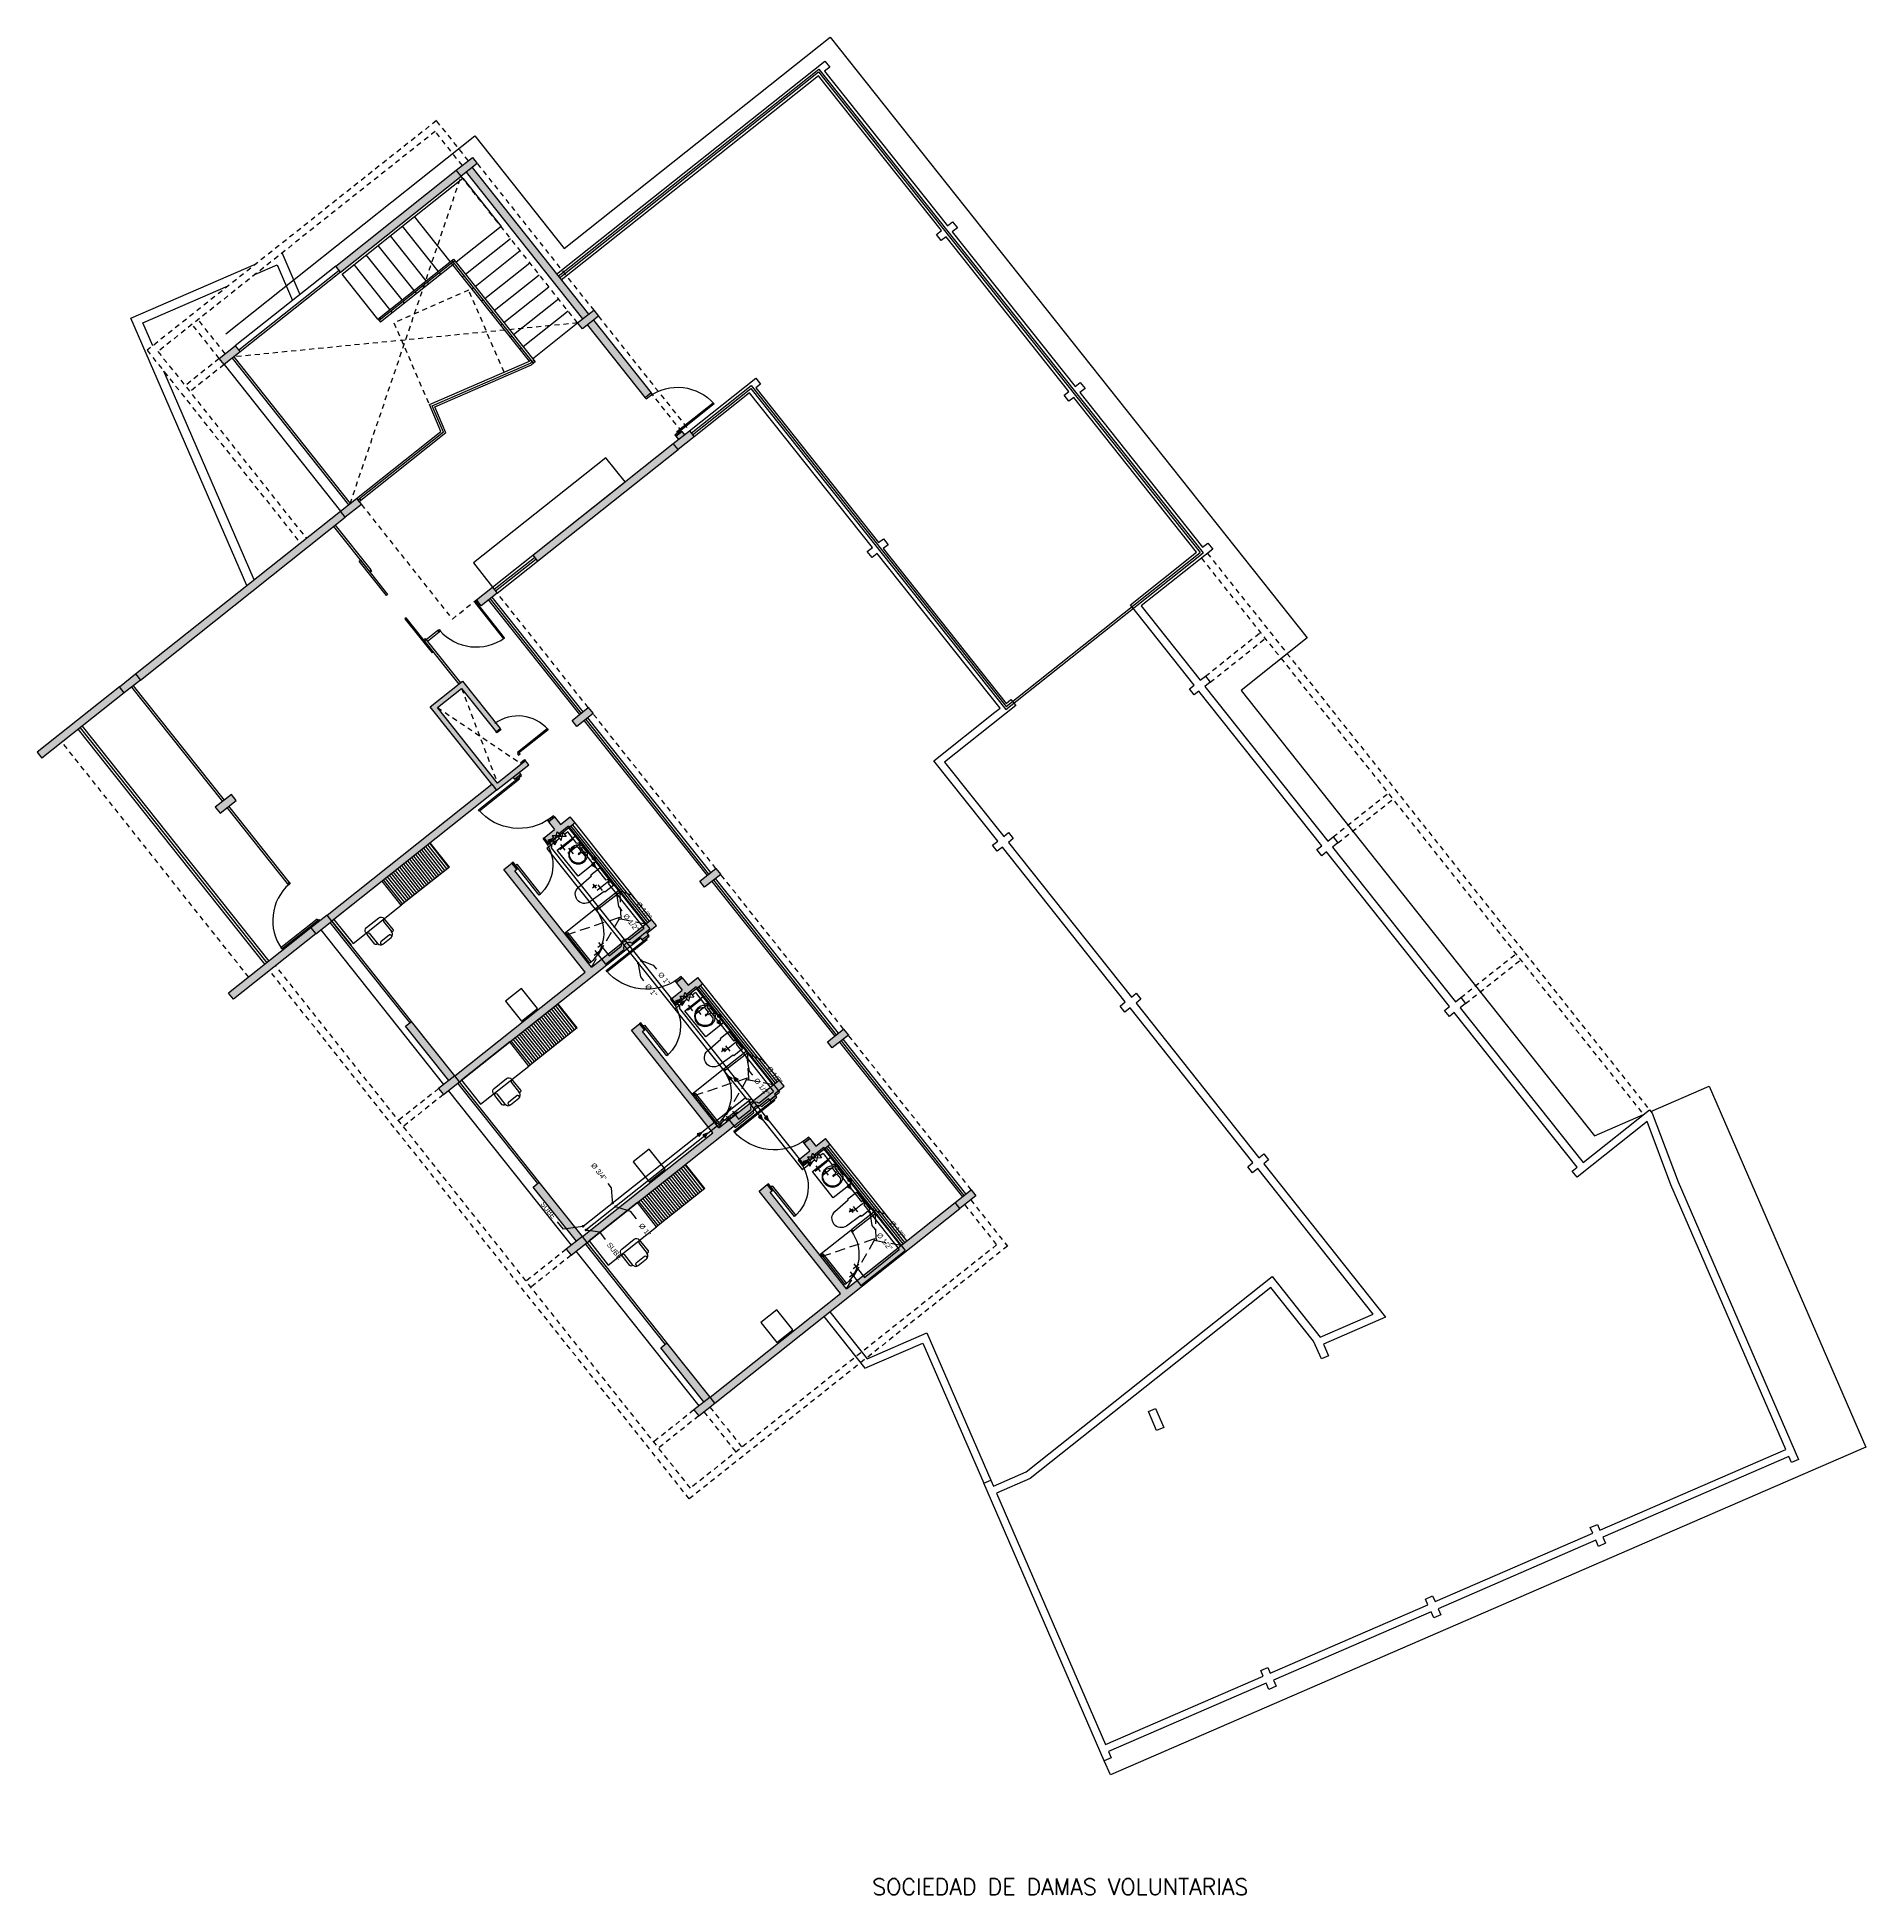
# Model space of a CAD drawing. Header units: metres. Extents: x 51 to 18146, y -212 to 18074.
# Drawn here: x 271.42 to 316.51, y 316.27 to 362.08 of the extents above; entities that cross this region are included whole.
import ezdxf
from ezdxf import colors
from ezdxf.entities.mleader import LeaderData, LeaderLine
from ezdxf.math import Vec2, Vec3

# ---------------------------------------------------------------- set-up
doc = ezdxf.new("R2010")
doc.units = ezdxf.units.M
doc.linetypes.add('DASHED2', pattern=[0.375, 0.25, -0.125])
doc.linetypes.add('HIDDEN2', pattern=[0.1875, 0.125, -0.0625])
doc.layers.get('0').update_dxf_attribs({"color": 250})
for name, color, linetype in [('AGUA_CALIENTE', 1, 'Continuous'), ('AGUA_FRIA', 5, 'Continuous'), ('NO', 250, 'Continuous')]:
    doc.layers.add(name, color=color, linetype=linetype)
doc.layers.get('0').freeze()
doc.styles.add('ROMANS', font='romans', dxfattribs={"height": 0.13})
doc.styles.get("Standard").update_dxf_attribs({"font": 'arial.ttf'})

# ---------------------------------------------------------------- blocks, each defined once
blk = doc.blocks.new('Silla de escritorio 2')
for points in [[(4.068329749366641, 0.660517147558783), (4.068297100695327, 0.6605121246862731, -0.4142135623730951), (4.068207100695326, 0.660602124686273), (4.068207100695326, 0.6609921246862731, -0.4142135623730945), (4.068297100695327, 0.6610821246862731), (4.068329749366641, 0.661077101813763)], [(4.068651834279518, 0.6605666990838409), (4.068687100695327, 0.6605721246862731, 0.4142135623730951), (4.068777100695326, 0.6606621246862731), (4.068777100695326, 0.660932124686273, 0.4142135623730945), (4.068687100695327, 0.661022124686273), (4.068651834279518, 0.6610275502887051)], [(4.068771953509068, 0.660962124686273), (4.068729527102197, 0.660962124686273, 0.4142135623730948), (4.068699527102197, 0.660932124686273), (4.068699527102197, 0.6606621246862731, 0.414213562373095), (4.068729527102197, 0.660632124686273), (4.068771953509068, 0.660632124686273)]]:
    blk.add_lwpolyline(points, format="xyb")
for points in [[(4.068652503220555, 0.6610875502887053), (4.068352503220554, 0.6610875502887053, 1), (4.068352503220554, 0.6610275502887051), (4.068682503220554, 0.6610275502887051), (4.068682503220554, 0.661057550288705, 0.4142135623730951)], [(4.068682503220554, 0.6605666990838409), (4.068682503220554, 0.660536699083841, -0.4142135623730951), (4.068652503220555, 0.660506699083841), (4.068352503220554, 0.660506699083841, -1), (4.068352503220554, 0.6605666990838409)]]:
    blk.add_lwpolyline(points, format="xyb", close=True)
blk = doc.blocks.new('*U143')
for points in [[(0.0299999979557478, 0.9750000002444721), (0.0300000000279397, 0.0750000011175873), (0.0600000000558795, 0.0750000011175872), (0.0599999987985944, 0.9750000021071173)], [(0.0299999995622784, 2e-16), (0, 2e-16), (-1.0477377e-09, 0.1499999966472389), (0.02999999828171, 0.1500000003725292)], [(0.9599999995320104, 1.9557773e-09), (0.9299999995040708, 9.31321e-11), (0.9299999983399175, 0.149999998603016), (0.9599999981350265, 0.149999998603016)]]:
    blk.add_lwpolyline(points, close=True)
blk.add_arc((-0.010264105204309, 0.0347358979013418), 0.9411258062979863, 2.452028918829192, 87.5479712191086)
blk = doc.blocks.new('B3')
for p, q in [((-0.0001959999999999, -0.000219), (-0.0002059999999999, -0.000219)), ((-5.03486358102e-05, -0.0003), (5.03486358102e-05, -0.0003)), ((0, -0.0003503486358102), (0, -0.0002520082186106)), ((0.0002059999999999, -0.000219), (0.0001959999999999, -0.000219))]:
    blk.add_line(p, q)
blk.add_lwpolyline([(-0.0002159999999999, -0.000219), (-0.0002159999999999, 0), (0.0002160000000001, -1e-16), (0.0002159999999999, -0.000219), (0.0001959999999999, -0.000219), (0.0001799892737781, -0.0005637399269904, -0.9237221169889476), (-0.0001799892737781, -0.0005637399269904), (-0.0001959999999999, -0.000219)], format="xyb", close=True)
blk.add_circle((0, -0.0003), 2e-05)
blk = doc.blocks.new('B1')
for p, q in [((-0.0001415971398017, -0.000124), (-1.94043751167e-05, -0.000124)), ((-6.29496485749e-05, -7.67153968206e-05), (-3.93239013624e-05, -7.67153968206e-05)), ((-2.51743179051e-05, -0.0002115), (2.51743179051e-05, -0.0002115)), ((0, -0.0002366743179051), (0, -0.0001875041093053)), ((1.94043751169e-05, -0.000124), (0.0001415971398017, -0.000124)), ((3.93239013652e-05, -7.67153968206e-05), (6.29496485751e-05, -7.67153968206e-05))]:
    blk.add_line(p, q)
for centre, radius in [((0, -0.0002415), 0.0002415), ((0, -0.0002115), 1e-05)]:
    blk.add_circle(centre, radius)
for centre, radius, start, end in [((-6.12184111592e-05, -0.0002645774370347), 0.0001619344182731, 119.7598619139509, 171.8068264297613), ((0, -0.0002415), 0.0002215, 179.9999989439899, 8.194265055e-07), ((-6.29496485749e-05, -5.69062837552e-05), 1.98091130654e-05, 103.3836773934596, 270.0000000001693), ((0, -0.0004192787741239), 0.0003875729818072, 79.96494119364827, 100.0350588063517), ((-3.93239013624e-05, -8.8660146477e-05), 1.19447496565e-05, 18.09535504619785, 90), ((-0.0005623570317512, -0.0002226317528119), 0.0005518385724188, 6.022547126617019, 14.44770311294825), ((0, -0.0001657729052949), 1.36040385439e-05, 175.6157637962072, 4.384236203792757), ((0.0005623570317487, -0.0002226317528118), 0.000551838572416, 165.5522968869096, 173.9774528733635), ((3.93239013652e-05, -8.8660146477e-05), 1.19447496565e-05, 90, 161.9046449536466), ((6.29496485751e-05, -5.69062837552e-05), 1.98091130654e-05, 270, 76.61632260654042), ((6.12184111592e-05, -0.0002645774370347), 0.0001619344182731, 8.193173570238732, 60.24013808604904)]:
    blk.add_arc(centre, radius, start, end)
blk = doc.blocks.new('*U144')
for points in [[(0.0299999978067355, 0.8150000002444722), (0.0300000000279397, 0.0750000011175871), (0.0600000000558794, 0.0750000011175871), (0.0599999986495823, 0.8150000021071173)], [(0.0299999995622784, 0), (0, 0), (-1.0477379e-09, 0.1499999966472387), (0.0299999982817098, 0.150000000372529)], [(0.7999999995320105, 2.104789e-09), (0.7699999995040708, 2.421439e-10), (0.7699999983399176, 0.1499999987520277), (0.7999999981350266, 0.1499999987520277)]]:
    blk.add_lwpolyline(points, close=True)
blk.add_arc((-0.0031060422485219, 0.0418939605297724), 0.7738145518450112, 2.452028918829242, 87.5479712191086)
blk = doc.blocks.new('*U118')
for points in [[(-3.1739649e-09, 0.1499999947845928), (0.0299999968539748, 0.1499999967526707), (0.0299999985452919, -1.7572132e-09), (-1.2498171e-09, -1.862646e-09)], [(1.030000002438748, -0.9250000003289492), (1.029999996945262, 0.0749999991495099), (0.9999999969173224, 0.0749999990440772), (1.000000001595901, -0.9250000022970272)], [(1.029999997147341, 0.150000000267097), (1.059999996709619, 0.1500000003725298), (1.059999998284521, 3.7252911e-09), (1.029999998955073, -1.05432e-10)]]:
    blk.add_lwpolyline(points, close=True)
blk.add_arc((1.074737891383378, 0.1197378916814813), 1.045695340698735, 182.452029120191, 267.5479714204704)
blk = doc.blocks.new('*U145')
for points in [[(0.0299999978067355, 0.8150000002444722), (0.0300000000279397, 0.0750000011175871), (0.0600000000558794, 0.0750000011175871), (0.0599999986495823, 0.8150000021071173)], [(0.0299999995622784, 0), (0, 0), (-1.0477379e-09, 0.1499999966472387), (0.0299999982817098, 0.150000000372529)], [(0.7999999995320105, 2.104789e-09), (0.7699999995040708, 2.421439e-10), (0.7699999983399176, 0.1499999987520277), (0.7999999981350266, 0.1499999987520277)]]:
    blk.add_lwpolyline(points, close=True)
blk.add_arc((-0.0031060422485219, 0.0418939605297724), 0.7738145518450112, 2.452028918829242, 87.5479712191086)
blk = doc.blocks.new('*U146')
for points in [[(0.0299999978067355, 0.8150000002444722), (0.0300000000279397, 0.0750000011175871), (0.0600000000558794, 0.0750000011175871), (0.0599999986495823, 0.8150000021071173)], [(0.0299999995622784, 0), (0, 0), (-1.0477379e-09, 0.1499999966472387), (0.0299999982817098, 0.150000000372529)], [(0.7999999995320105, 2.104789e-09), (0.7699999995040708, 2.421439e-10), (0.7699999983399176, 0.1499999987520277), (0.7999999981350266, 0.1499999987520277)]]:
    blk.add_lwpolyline(points, close=True)
blk.add_arc((-0.0031060422485219, 0.0418939605297724), 0.7738145518450112, 2.452028918829242, 87.5479712191086)
blk = doc.blocks.new('*U147')
for points in [[(0.1299999983073206, 0.9750000002444711), (0.1300000003795143, 0.0750000011175865), (0.160000000407454, 0.0750000011175865), (0.1599999991501675, 0.9750000021071163)], [(0.1299999999138531, 0.0549999983236187), (0.1000000003515747, 0.0549999983236187), (0.0999999993038367, 0.0949999964609736), (0.1299999986332844, 0.0950000001862639)], [(1.059999999883584, 0.0549999993480747), (1.029999999855645, 0.0549999974854295), (1.029999998691491, 0.0949999984167521), (1.0599999984866, 0.0949999984167521)]]:
    blk.add_lwpolyline(points, close=True)
blk.add_arc((0.0897358951472655, 0.034735897901341), 0.9411258062979863, 2.452028918829293, 87.54797121910865)
blk = doc.blocks.new('*U93')
for points in [[(0.2599999973709028, 0.094999998063903), (0.2899999973988425, 0.0950000000319809), (0.2899999987035729, 0.0549999991006583), (0.2599999989084639, 0.0549999989952255)], [(1.030000001767141, -0.6649999999773748), (1.029999996945262, 0.0749999991495099), (0.9999999969173222, 0.0749999990440772), (1.000000000924294, -0.6650000019454528)], [(1.029999997340634, 0.0950000019434777), (1.059999996902913, 0.0950000020489105), (1.059999998091228, 0.0550000039115556), (1.02999999876178, 0.0550000000808325)]]:
    blk.add_lwpolyline(points, close=True)
blk.add_arc((1.063106039105374, 0.1081060398536734), 0.7738145518450109, 182.452029120191, 267.5479714204703)
blk = doc.blocks.new('*U148')
for points in [[(1.029999999166467, 0.815000000244471), (1.029999996945262, 0.0750000011175864), (0.9999999969173222, 0.0750000011175864), (0.9999999983236206, 0.8150000021071162)], [(1.029999997410923, 0.0549999983236186), (1.059999996973201, 0.0549999983236186), (1.059999998020939, 0.0949999964609735), (1.029999998691491, 0.0950000001862638)]]:
    blk.add_lwpolyline(points, close=True)
blk.add_arc((1.063106039221723, 0.0418939605297716), 0.7738145518450109, 92.4520287808914, 177.5479710811707)
blk = doc.blocks.new('*U142')
for points in [[(0.1299999983073206, 0.9750000002444711), (0.1300000003795143, 0.0750000011175865), (0.160000000407454, 0.0750000011175865), (0.1599999991501675, 0.9750000021071163)], [(0.1299999999138531, 0.0549999983236187), (0.1000000003515747, 0.0549999983236187), (0.0999999993038367, 0.0949999964609736), (0.1299999986332844, 0.0950000001862639)], [(1.059999999883584, 0.0549999993480747), (1.029999999855645, 0.0549999974854295), (1.029999998691491, 0.0949999984167521), (1.0599999984866, 0.0949999984167521)]]:
    blk.add_lwpolyline(points, close=True)
blk.add_arc((0.0897358951472655, 0.034735897901341), 0.9411258062979863, 2.452028918829293, 87.54797121910865)
blk = doc.blocks.new('VALV_AGUA_CALIENTE')
blk.add_lwpolyline([(0.2823402352111088, 0.4577852973658544), (0.2823402352111088, 0.457689008182271), (0.2824681809542844, 0.4577852973658544), (0.2824681809542844, 0.457689008182271), (0.2823402352111088, 0.4577852973658544)])
blk = doc.blocks.new('VALV_AGUA_FRIA')
at = {"layer": 'AGUA_FRIA'}
blk.add_lwpolyline([(0.2827323578976298, 0.4577938956379116), (0.2827323578976298, 0.4576976064543282), (0.2828603036408054, 0.4577938956379116), (0.2828603036408054, 0.4576976064543282), (0.2827323578976298, 0.4577938956379116)], dxfattribs=at)
blk = doc.blocks.new('PUNTO_AGUA_CALIENTE')
at = {"layer": 'AGUA_CALIENTE'}
for p, q in [((0.2818822718510491, 0.4581205385224662), (0.2818822718510491, 0.4582887856466023)), ((0.281847712079875, 0.4581567750627264), (0.2819168316222233, 0.4581567750627264))]:
    blk.add_line(p, q, dxfattribs=at)
blk = doc.blocks.new('PUNTO_AGUA_FRIA')
at = {"layer": 'AGUA_FRIA'}
for p, q in [((0.282150902170877, 0.4581205385224662), (0.282150902170877, 0.4582887856466023)), ((0.282116342399703, 0.4581567750627264), (0.2821854619420512, 0.4581567750627264))]:
    blk.add_line(p, q, dxfattribs=at)
blk = doc.blocks.new('_Dot')
at = {"color": 0, "linetype": 'ByBlock', "lineweight": -2}
blk.add_line((-0.5, 0), (-1, 0), dxfattribs=at)
at = {"color": 0, "linetype": 'ByBlock', "const_width": 0.5}
blk.add_lwpolyline([(-0.25, 0, 1), (0.25, 0, 1)], format="xyb", close=True, dxfattribs=at)

msp = doc.modelspace()

# ---------------------------------------------------------------- hatches: boundary and pattern name
at = {"layer": 'NO', "true_color": 0x121212}
h = msp.add_hatch(color=250, dxfattribs=at)
h.dxf.hatch_style = 1
h.paths.add_polyline_path([(282.647303237422, 348.5217015385746), (282.7653370288337, 348.3730818201657), (282.3690177823439, 348.0583250502078), (282.2509839944567, 348.206944762358)])
h.paths.add_polyline_path([(273.8464397364544, 346.3792983329912), (273.9644735244708, 346.2306786178989), (273.5681542856954, 345.9159218419653), (273.4501204928835, 346.0645415592621)])
h.paths.add_polyline_path([(279.2958194016258, 350.7072130474411), (279.4138531877298, 350.5585933337984), (279.0175339437018, 350.2438365597824), (278.8995001545317, 350.3924562829402)])
h.paths.add_polyline_path([(287.6141682088274, 328.2301869574188), (287.7322020007058, 328.0815672393806), (288.1285212475333, 328.3963240126513), (288.0104874586754, 328.5449437241069)])
h.paths.add_polyline_path([(285.0079691205108, 345.5493162639553), (285.1260029100556, 345.4006965440636), (284.7296836638949, 345.0859397803041), (284.6116498769866, 345.2345594902634)])
h.paths.add_polyline_path([(276.3056301126376, 354.4722458194671), (276.4236639045161, 354.3236261014289), (276.0273446585756, 354.0088693288625), (275.9093108708967, 354.1574890472674)])
h.paths.add_polyline_path([(284.4666005014208, 332.1933793966153), (284.584634289904, 332.0447596818937), (284.9809535345734, 332.3595164504059), (284.8629197439661, 332.5081361724983)])
h.paths.add_polyline_path([(281.3190327887902, 336.1565718405685), (281.4370665783816, 336.0079521207138), (281.8333858223725, 336.3227088947765), (281.7153520314276, 336.4713286135561)])
h.paths.add_polyline_path([(278.1714650799845, 340.1197642816223), (278.2894988666007, 339.9711445654179), (278.6858181134747, 340.2859013387256), (278.5677843255407, 340.4345210508389)])
h.paths.add_polyline_path([(275.810789295715, 343.0921586155289), (275.928823083814, 342.9435388974575), (276.3251423292878, 343.2582956696533), (276.207108539871, 343.4069153836335)])
h.paths.add_polyline_path([(294.4506722555029, 333.6597389386223), (294.5687060411855, 333.5111192216765), (294.1723867985123, 333.196362451705), (294.0543530080796, 333.344982167923)])
h.paths.add_polyline_path([(291.3031045414349, 337.62293138151), (291.4211383313638, 337.4743116649681), (291.0248190849111, 337.1595548949634), (290.9067852998232, 337.3081746063684)])
h.paths.add_polyline_path([(288.155536827367, 341.5861238243978), (288.2735706182665, 341.4375041085506), (287.8772513747052, 341.1227473349052), (287.7592175848217, 341.2713670485148)])
h.paths.add_polyline_path([(285.1415282922573, 355.3498753718352), (285.2595620803192, 355.2012556538104), (284.8632428370045, 354.8864988893427), (284.7452090506001, 355.035118599626)])
h.paths.add_polyline_path([(282.151338963679, 359.1149081937103), (282.2693727516955, 358.966288478618), (281.8730535100012, 358.6515317064554), (281.7550197224514, 358.8001514219184)])
h.paths.add_polyline_path([(287.5022040749986, 352.377481042728), (287.6202378610654, 352.228861329132), (287.2239186199575, 351.9141045543144), (287.1058848313917, 352.062724272015)])
at = {"layer": 'NO', "true_color": 0x515152}
h = msp.add_hatch(color=251, dxfattribs=at)
h.dxf.hatch_style = 1
h.paths.add_polyline_path([(281.8730535524427, 358.6515317913123), (281.7550197864084, 358.8001514787263), (278.7826254540021, 356.4394757001391), (278.9006592235596, 356.290856003497)])
h = msp.add_hatch(color=251, dxfattribs=at)
h.dxf.hatch_style = 1
h.paths.add_polyline_path([(284.8690581448435, 355.1334795598387), (285.0176778606399, 355.2515133495561), (282.1455223810582, 358.8679264139634), (281.9969026166939, 358.7498926860699)])
h.paths.add_polyline_path([(285.1357116489571, 355.1028936326475), (284.9870919326046, 354.9848598436302), (286.4113662917985, 353.1915152851484), (286.55998605662, 353.3095490133288)])
h = msp.add_hatch(color=251, dxfattribs=at)
h.dxf.hatch_style = 1
h.paths.add_polyline_path([(287.2239269372259, 351.91409423716), (287.1058849081137, 352.0627243269345), (283.6380931838964, 349.3086038994576), (283.7561352139065, 349.1599738056771), (283.8552133664586, 349.2386616814462), (283.8552051120618, 349.238672074793), (283.9542849372461, 349.3173612788145)])
h.paths.add_polyline_path([(287.3783513505833, 352.279117191212), (287.3153999987906, 352.3583810379329), (287.1667818006054, 352.2403484576889), (287.2297331527166, 352.1610846115255)])
h = msp.add_hatch(color=251, dxfattribs=at)
h.dxf.hatch_style = 1
h.paths.add_polyline_path([(278.2894989023334, 339.9711446720437), (278.1714651441057, 340.1197643505867), (276.1403287054659, 338.5066355179455), (276.2583624637404, 338.3580158394397)])
h.paths.add_polyline_path([(273.5681543501542, 345.9159219142425), (273.4501205630258, 346.0645416330085), (271.418985322191, 344.4514138720793), (271.5370191101249, 344.3027941599661)])
h.paths.add_polyline_path([(279.017541308578, 350.243827448425), (278.899507517633, 350.3924471672047), (273.8464388119419, 346.3792996542481), (273.9644726038203, 346.2306799362098)])
h = msp.add_hatch(color=251, dxfattribs=at)
h.dxf.hatch_style = 1
h.paths.add_polyline_path([(281.9039978136244, 346.2025202810686), (281.1113593293847, 345.573006733023), (282.6300535041537, 343.6607755017311), (282.7480872852973, 343.5121557962511), (283.5407280513685, 344.1416711445013), (283.4620388602759, 344.2407509562817), (282.7684779025392, 343.689924798671), (281.2891283344955, 345.5526161133513), (281.8836073500825, 346.0247513977488), (282.7334454655528, 344.9547002051963), (282.8325253241207, 345.0333894387756)])
h = msp.add_hatch(color=251, dxfattribs=at)
h.dxf.hatch_style = 1
h.paths.add_polyline_path([(286.3018853739667, 339.8715915510118), (286.3412299661872, 339.8220516470091), (286.4898496908238, 339.9400854305793), (286.4505050904593, 339.9896253401403), (286.6882966349232, 340.1784793982493), (286.5702628470359, 340.3270991103996), (286.4216431313476, 340.2090653249544), (285.0840656793685, 339.1467612229496), (283.1955250523821, 341.5246766898221), (283.245064962535, 341.5640212838825), (283.1270311711233, 341.7126410022915), (282.9288715465194, 341.5552626147108), (284.9354459609264, 339.0287274353174), (281.7153521034832, 336.4713286677381), (281.8333858914997, 336.3227089526457)])
h.paths.add_polyline_path([(284.681722219448, 342.7050145809045), (284.5636884309715, 342.8536342975344), (284.3258970960767, 342.6647803999283), (284.1763876440955, 342.8530320351458), (284.0277679230288, 342.7349982423844), (284.1772773781384, 342.54674661262), (283.9196696577876, 342.3421545463257), (284.037703445804, 342.1935348312334)])
h.paths.add_polyline_path([(283.3422821978104, 343.9032780309131), (283.3029375925527, 343.9528179466352), (283.1543178758474, 343.8347841578704), (283.1936624736405, 343.7852442477135)])
h.paths.add_polyline_path([(282.7480882643749, 343.5121545634665), (282.6300535066155, 343.6607754976731), (278.5677843936519, 340.4345211109458), (278.6858181821351, 340.2859013962243)])
h.paths.add_polyline_path([(281.7153520956873, 336.471328658578), (280.6530479963699, 337.808906122891), (280.5044282833232, 337.6908723342157), (281.5667323753794, 336.3532948724325)])
h.paths.add_polyline_path([(289.4494530823978, 335.9083991066919), (289.4887976721098, 335.8588592067101), (289.6374173967931, 335.9768929903174), (289.5980727988903, 336.0264328958204), (289.8358643423753, 336.2152869561204), (289.7178305576715, 336.3639066708752), (288.2316333896199, 335.1835687800754), (286.3430927627256, 337.5614842440526), (286.3926326699033, 337.6008288417632), (286.2745988795077, 337.7494485579345), (286.0764392596993, 337.5920701681493), (288.0830136742354, 335.0655349858138), (284.8629198147136, 332.5081362226729), (284.9809536008176, 332.3595165090302)])
h.paths.add_polyline_path([(287.829289925424, 338.741822142551), (287.7112561422018, 338.8904418524692), (287.4734645993584, 338.7015877866655), (287.3239551351964, 338.8898394362617), (287.1753354136629, 338.7718056431297), (287.324844875563, 338.5835540067319), (287.067237436746, 338.3789621609872), (287.1852712247625, 338.2303424458949)])
h.paths.add_polyline_path([(284.8629197947463, 332.508136204303), (283.8006156910937, 333.8457136641074), (283.6519959774443, 333.7276798760952), (284.7143000743918, 332.3901024181204)])
h.paths.add_polyline_path([(288.0104875365843, 328.5449437908535), (286.9482018849362, 329.882521018683), (286.7995821712868, 329.7644872306707), (287.8618678162297, 328.4269100046708)])
h.paths.add_polyline_path([(294.1723941148605, 333.1963533740405), (294.0543530735194, 333.3449822228638), (291.3792011019129, 331.2203763328096), (289.4906604729314, 333.5982918041108), (289.5402003821964, 333.6376363944974), (289.4221665898058, 333.7862561150974), (289.2240069698681, 333.6288777282542), (291.2305813824918, 331.1023425473684), (288.0104947710695, 328.5449346522837), (288.1285285590035, 328.3963149401704)])
h.paths.add_polyline_path([(290.9768576420446, 334.7786296897404), (290.8588238525824, 334.927249406653), (290.6210323004867, 334.7383953515406), (290.4715228426115, 334.9266469941795), (290.3229031215447, 334.8086132014182), (290.4724125888352, 334.6203615572751), (290.2148050789318, 334.4157696550735), (290.3328388650358, 334.2671499414309)])
at = {"layer": 'NO'}
h = msp.add_hatch(dxfattribs=at)
h.set_pattern_fill('_USER', color=256, scale=0.0632629394249243, angle=128.4566051906233, pattern_type=0)
h.set_pattern_definition([(128.4566051906231, (-3236.905686585759, -3514.626680784509), (-0.0495399055272741, -0.0393445963892171), [])])
h.paths.add_polyline_path([(279.9243154003572, 341.2695142933466), (280.396450560275, 340.6750354211739), (281.5854082885977, 341.6193057403869), (281.1132731369531, 342.2137846040592)])
h = msp.add_hatch(color=256, dxfattribs=at)
h.dxf.hatch_style = 1
h.paths.add_polyline_path([(284.0683130600231, 342.2125649984987), (284.1267697051681, 342.3170361145795), (284.0117757642517, 342.283752675135)])
h = msp.add_hatch(color=256, dxfattribs=at)
h.dxf.hatch_style = 1
h.paths.add_polyline_path([(284.1801742239277, 342.1676553867958), (284.2386308691098, 342.2721265028298), (284.1236369282402, 342.2388430634224)])
h = msp.add_hatch(color=256, dxfattribs=at)
h.dxf.hatch_style = 1
h.paths.add_polyline_path([(285.0965813431601, 341.825724812762), (285.2010524592312, 341.7672681675333), (285.1677690197868, 341.8822621084495)])
h = msp.add_hatch(color=256, dxfattribs=at)
h.dxf.hatch_style = 1
h.paths.add_polyline_path([(285.0852903053052, 341.6769093242044), (285.189761421386, 341.6184526790594), (285.1564779818949, 341.7334466199386)])
h = msp.add_hatch(dxfattribs=at)
h.set_pattern_fill('_USER', color=256, scale=0.0632629394249243, angle=128.4566051906233, pattern_type=0)
h.set_pattern_definition([(128.4566051906231, (-3233.758118876358, -3518.589873228135), (-0.0495399055272741, -0.0393445963892171), [])])
h.paths.add_polyline_path([(283.0718831097217, 337.306321849768), (283.5440182696396, 336.7118429775954), (284.7329759979623, 337.6561132968083), (284.2608408462711, 338.2505921604437)])
h = msp.add_hatch(color=256, dxfattribs=at)
h.dxf.hatch_style = 1
h.paths.add_polyline_path([(287.2158807482679, 338.2493725501732), (287.2743373934596, 338.353843666291), (287.1593434524966, 338.3205602268095)])
h = msp.add_hatch(color=256, dxfattribs=at)
h.dxf.hatch_style = 1
h.paths.add_polyline_path([(287.3277419121725, 338.2044629384702), (287.3861985574013, 338.3089340545414), (287.2712046164849, 338.2756506150969)])
h = msp.add_hatch(color=256, dxfattribs=at)
h.dxf.hatch_style = 1
h.paths.add_polyline_path([(288.1786865335996, 337.7825509197097), (288.2831576496708, 337.7240942744809), (288.2498742101892, 337.839088215444)])
h = msp.add_hatch(color=256, dxfattribs=at)
h.dxf.hatch_style = 1
h.paths.add_polyline_path([(288.1899775714448, 337.9313664081836), (288.2944486875256, 337.8729097630386), (288.2611652479974, 337.9879037039645)])
h = msp.add_hatch(color=256, dxfattribs=at)
h.dxf.hatch_style = 1
h.paths.add_polyline_path([(288.4855381312425, 336.3518964109322), (288.4522547643359, 336.4668903714003), (288.5567258449386, 336.4084336599446)])
h = msp.add_hatch(color=256, dxfattribs=at)
h.dxf.hatch_style = 1
h.paths.add_polyline_path([(288.6323741091965, 336.3286635621784), (288.5990907422431, 336.4436575226093), (288.7035618228184, 336.3852008112841)])
h = msp.add_hatch(color=256, dxfattribs=at)
h.dxf.hatch_style = 1
h.paths.add_polyline_path([(289.2038275944111, 335.4474776240418), (289.3082987104918, 335.3890209788968), (289.2750152710007, 335.5040149197761)])
h = msp.add_hatch(color=256, dxfattribs=at)
h.dxf.hatch_style = 1
h.paths.add_polyline_path([(289.350663572328, 335.4242447753347), (289.4551346883991, 335.3657881301059), (289.4218512489175, 335.480782071069)])
h = msp.add_hatch(color=256, dxfattribs=at)
h.dxf.hatch_style = 1
h.paths.add_polyline_path([(287.7467606084316, 334.9705372585543), (287.8052172536138, 335.0750083745885), (287.6902233126507, 335.0417249351068)])
h = msp.add_hatch(color=256, dxfattribs=at)
h.dxf.hatch_style = 1
h.paths.add_polyline_path([(287.8935965863018, 334.9473044098101), (287.9520532314839, 335.0517755258442), (287.8370592905675, 335.0184920863997)])
h = msp.add_hatch(dxfattribs=at)
h.set_pattern_fill('_USER', color=256, scale=0.0632629394249243, angle=128.4566051906233, pattern_type=0)
h.set_pattern_definition([(128.4566051906231, (-3230.610551166106, -3522.553065671008), (-0.0495399055272741, -0.0393445963892171), [])])
h.paths.add_polyline_path([(286.2194508199731, 333.3431294068939), (286.6915859798909, 332.7486505347212), (287.8805437082137, 333.6929208539341), (287.4084085565224, 334.2873997175695)])
h = msp.add_hatch(color=256, dxfattribs=at)
h.dxf.hatch_style = 1
h.paths.add_polyline_path([(290.3634484147726, 334.2861800665422), (290.4219050599176, 334.390651182623), (290.3069111189917, 334.3573677430948)])
h = msp.add_hatch(color=256, dxfattribs=at)
h.dxf.hatch_style = 1
h.paths.add_polyline_path([(290.4753095787238, 334.2412704548764), (290.5337662238593, 334.3457415708734), (290.4187722829896, 334.312458131466)])
h = msp.add_hatch(color=256, dxfattribs=at)
h.dxf.hatch_style = 1
h.paths.add_polyline_path([(291.3889054000267, 333.7401280894672), (291.4933765160979, 333.6816714442384), (291.4600930766163, 333.7966653852014)])
h = msp.add_hatch(color=256, dxfattribs=at)
h.dxf.hatch_style = 1
h.paths.add_polyline_path([(291.4001964379186, 333.8889435779782), (291.5046675539527, 333.830486932796), (291.4713841145453, 333.9454808736657)])

# ---------------------------------------------------------------- linework, layer by layer
for p, q in [((284.2651772505263, 356.188837648246), (290.6954585132885, 361.2957674573578)), ((284.2966529276197, 356.1492057238573), (290.6873022659933, 361.2246598558757)), ((290.6873022659933, 361.2246598558757), (300.0985297248208, 349.3747144648791)), ((290.6954585132885, 361.2957674573578), (300.1696373265075, 349.366558217518)), ((278.782625468634, 356.4394756997335), (281.7550198043435, 358.8001514778994)), ((281.996903330983, 358.7498932849464), (284.8690574074035, 355.1334790213556)), ((282.1455230981838, 358.8679270120479), (285.0176771693886, 355.251512750328)), ((278.9006592918453, 356.2908560577296), (281.8730536299808, 358.6515318348536)), ((278.9400060126171, 356.2413133599416), (280.723442609361, 357.6577188285575)), ((281.3075199397571, 356.3119601353374), (280.4262031768892, 357.4216512507082)), ((280.7130410720131, 355.8398249774146), (279.8317243143609, 356.9495160909144)), ((281.0102805044394, 356.0758925581964), (280.1289637453044, 357.1855836735631)), ((281.9830421525855, 356.2344757832499), (283.0927355536529, 357.115794365224)), ((278.7826254676083, 356.4394757018874), (276.3056301964421, 354.4722458739984)), ((278.9006646666845, 356.2908490315411), (278.782625468634, 356.4394756997335)), ((280.1185622080858, 355.3676898194782), (279.2372454440728, 356.4773809400286)), ((280.4158016395414, 355.6037573995652), (279.5344848765445, 356.713448517878)), ((281.6677107266563, 356.4687638613273), (279.8842741275786, 355.0523583908579)), ((281.6758669750866, 356.5398714653095), (281.6443912977268, 356.5795033881167)), ((283.5562513539364, 354.090848395906), (281.6677107266563, 356.4687638613273)), ((281.6758669750866, 356.5398714653095), (281.7154988971524, 356.5713471436029)), ((282.2191097281063, 355.9372363556271), (283.3288031336303, 356.8185549291143)), ((282.4551773114418, 355.6399969162474), (283.5648707116583, 356.5213154945009)), ((278.869178977838, 356.3304936547867), (276.3921883040424, 354.363258091312)), ((278.9006546339702, 356.2908617151967), (276.4236639814476, 354.3236261655725)), ((279.8213227731978, 355.1316222427545), (278.9400060126171, 356.2413133599416)), ((281.0732318581884, 355.9966287118873), (281.0417561814245, 356.0362606321231)), ((281.3704712931685, 356.2326962857157), (281.3389956148297, 356.2723282107139)), ((281.9037783026892, 356.1715244311427), (281.9434102262377, 356.203000107569)), ((282.6912448874748, 355.3427574860628), (283.8009382938857, 356.2240760602544)), ((280.4787529933729, 355.5244935502772), (280.4472773164345, 355.5641254763874)), ((280.7759924258913, 355.7605611281636), (280.7445167499222, 355.800193051999)), ((282.1398458831789, 355.8742849924714), (282.1794778085944, 355.9057606703804)), ((282.3759134590838, 355.5770455681982), (282.4155453864931, 355.608521238709)), ((282.9273124665188, 355.0455180492117), (284.0370058699186, 355.9268366300698)), ((283.1633800459469, 354.7482786157104), (284.2730734475265, 355.6295971951227)), ((279.8527984481413, 355.091990321073), (279.8842741275786, 355.0523583908579)), ((279.8609546952539, 355.163097920964), (279.8924303755422, 355.1234659944695)), ((280.181513562384, 355.2884259705607), (280.1500378811622, 355.3280578963139)), ((282.6119810405524, 355.2798061273358), (282.6516129621059, 355.3112818081908)), ((283.3994476219428, 354.4510391855725), (284.509141027504, 355.3323577590131)), ((285.1357108748961, 355.1028930178882), (286.5599852692704, 353.3095484391653)), ((282.8480486170521, 354.9825666975219), (282.887680544416, 355.0140423709651)), ((283.0841161945307, 354.685327265517), (283.1237481184539, 354.7168029452092)), ((284.9870911570499, 354.9848592276847), (286.4113655468488, 353.1915146423596)), ((276.225511649992, 354.1662385945972), (279.0976671432768, 350.5498255435087)), ((276.2651435753607, 354.1977142724692), (279.1372990681789, 350.58130122101)), ((283.3201837725587, 354.3880878309036), (283.3598156964818, 354.4195635105959)), ((283.6273589528952, 354.0826921510214), (283.666990877413, 354.1141678251729)), ((283.6273589518695, 354.0826921531754), (283.666990876397, 354.1141678274107)), ((276.0273447375021, 354.0088693885774), (278.8995075221734, 350.3924471587083)), ((281.1558756092012, 352.9952014364823), (283.5825094070231, 354.047072641553)), ((281.2224595009522, 352.9688954695432), (283.6087674566879, 354.0032968725324)), ((283.6273589518695, 354.0826921531754), (283.5825094070231, 354.047072641553)), ((283.6588346307671, 354.0430602256526), (283.6087674566879, 354.0032968725324)), ((286.559985277204, 353.3095484424977), (286.4113655588456, 353.1915146548558)), ((287.5494176203337, 352.3180331955227), (289.025462776696, 353.4903083575551)), ((287.5808932974273, 352.278401271134), (289.0173065294007, 353.4192007560729)), ((289.0173065294007, 353.4192007560729), (295.3045730483312, 345.5027238423596)), ((289.025462776696, 353.4903083575551), (295.3127292956263, 345.5738314438419)), ((281.438357877336, 352.3441886273429), (281.1558756092012, 352.9952014364823)), ((281.5002441968143, 352.3287088416565), (281.2224595009522, 352.9688954695432)), ((281.438357877336, 352.3441886273429), (279.3272951518001, 350.6675811854317)), ((281.5002441968143, 352.3287088416565), (279.3587708294974, 350.6279492659373)), ((287.3154015190009, 352.3583822452841), (287.1667818006054, 352.2403484576889)), ((287.3153999987906, 352.3583810379329), (287.3783513475806, 352.2791171949927)), ((283.6380931838964, 349.3086038994576), (287.1058849099807, 352.0627243284173)), ((283.7561352139065, 349.1599738056771), (287.2239269330717, 351.9140942338608)), ((287.1667818006054, 352.2403484576889), (287.2297331513451, 352.1610846132524)), ((279.3272951518001, 350.6675811854317), (279.3587708294974, 350.6279492659373)), ((279.3669270756862, 350.6990568651707), (279.3984027525792, 350.6594249419929)), ((273.8464386821608, 346.3792995391496), (278.8995075221734, 350.3924471587083)), ((273.9644727425615, 346.2306800343718), (279.0175413131184, 350.2438274399287)), ((278.73020981917, 350.0156287477688), (279.603653560411, 348.9158507812816)), ((278.769841743232, 350.0471044246028), (279.6432854854877, 348.9473264529085)), ((282.6473033182379, 348.5217015903519), (283.638101418566, 349.3085935186823)), ((282.6905823673666, 348.467207691569), (283.6813804784192, 349.2540996253721)), ((282.7220580511676, 348.4275757738775), (283.7128561540534, 349.2144676989872)), ((282.765337103646, 348.3730818747103), (283.7561352139065, 349.1599738056771)), ((283.6380931838964, 349.3086038994576), (283.7561352139065, 349.1599738056771)), ((295.3045730483312, 345.5027238423596), (300.1696373265075, 349.366558217518)), ((295.3127292956263, 345.5738314438419), (300.0985297248208, 349.3747144648791)), ((282.5473598585915, 348.199964330454), (284.789993607892, 345.3762000936965)), ((282.5869917805653, 348.2314400116426), (284.829625531358, 345.4076757731019)), ((284.8796816745174, 345.4474303603652), (282.6370479208663, 348.271194598767)), ((281.2998178901831, 347.4515285630145), (281.0124847370125, 347.2233285677908)), ((281.3312935688898, 347.4118966393741), (281.0439604156617, 347.1836966410601)), ((280.9728528210418, 347.1918528993618), (281.8148261761483, 346.1317001594216)), ((281.0124847351058, 347.2233285655914), (281.854458099241, 346.1631758359425)), ((273.4501205669332, 346.0645416271302), (271.4189853224245, 344.4514138722647)), ((273.5681543570271, 345.9159219046301), (271.5370191098916, 344.3027941597807)), ((273.7464995385692, 346.0575636628992), (275.9891332887482, 343.233799427144)), ((273.7861314627547, 346.0890393404403), (276.0287652131835, 343.2652751042746)), ((272.4287362319218, 345.0109959567933), (277.032045793715, 339.2148373544259)), ((272.4782761374193, 345.0503405531695), (277.0815856992592, 339.2541819508393)), ((272.5278160429635, 345.0896851495827), (277.1311256047567, 339.2935265472154)), ((284.9080273973541, 345.2275803767839), (287.9375613161484, 341.4130076552511)), ((284.9476593222108, 345.2590560572176), (287.9771932430097, 341.4444833313398)), ((288.027249433655, 341.4842378588121), (284.9977154619777, 345.298810645973)), ((271.4189853224245, 344.4514138722647), (271.5370191098916, 344.3027941597807)), ((282.7480882643749, 343.5121545634665), (278.6858181821351, 340.2859013962243)), ((277.5943927977672, 341.2125712595436), (276.1071670998498, 343.0851797276457)), ((277.6340247214077, 341.2440469382502), (276.1467990366802, 343.1166554140877)), ((284.176387635834, 342.8530320285845), (284.027767922562, 342.7349982420138)), ((284.0277679201003, 342.7349982460718), (284.1772773883695, 342.5467465997377)), ((284.176387641167, 342.8530320388331), (284.3258971048622, 342.6647803888662)), ((284.3258968847782, 342.6647802321149), (284.5636884309715, 342.8536342975344)), ((284.6817222185213, 342.7050145820714), (284.5636884309715, 342.8536342975344)), ((286.5157689478687, 340.2838200579211), (284.6272283252111, 342.6617355222183)), ((286.5702628470359, 340.3270991103996), (284.6817222185213, 342.7050145820714)), ((281.5854082885977, 341.6193057403869), (281.1132723142949, 342.2137856360581)), ((284.2988705249137, 342.3209862048916), (283.9861357037875, 342.0733489869927)), ((284.1549687023215, 342.3391501734311), (283.9981511690823, 342.2149059955535)), ((283.9981511690823, 342.2149059955535), (284.0322434231962, 342.1723661092327)), ((284.519889590092, 342.6278101072409), (284.2819107337319, 342.4396121762188)), ((284.5050511003059, 342.4840189577352), (284.4258125559809, 342.4214482080156)), ((284.7293312768897, 342.2006124231006), (284.5050511003059, 342.4840189577352)), ((284.519889590092, 342.6278101072409), (286.5270246286542, 340.0921112934751)), ((286.4216431313476, 340.2090653249544), (284.533102505516, 342.5869807867309)), ((286.4761370301772, 340.2523443741201), (284.5875963988262, 342.630259846584)), ((283.9861357037875, 342.0733489869927), (288.915720440616, 335.8836700578666)), ((284.0952165195927, 342.0931197828028), (287.1865244325481, 338.2145093280513)), ((285.4481464739388, 341.2920042491152), (284.7921740706798, 342.121262479032)), ((281.5854082885977, 341.6193057403869), (280.396450560275, 340.6750354211739)), ((282.9288715465194, 341.5552626147108), (283.1270311711233, 341.7126410022915)), ((284.9354459609264, 339.0287274353174), (282.9288715465194, 341.5552626147108)), ((283.245064962535, 341.5640212838825), (283.1270311711233, 341.7126410022915)), ((283.1955250523821, 341.5246766898221), (283.245064962535, 341.5640212838825)), ((285.0840656793685, 339.1467612229496), (283.1955250523821, 341.5246766898221)), ((288.0952270311087, 341.2958636132684), (291.1247609495282, 337.4812908884696)), ((291.1748171616089, 337.5210454230708), (288.145281560759, 341.3356168207412)), ((285.760653893555, 341.0413357590032), (285.2157149252649, 340.608545204683)), ((285.7921295708681, 341.001703836159), (285.247190646589, 340.568913226519)), ((286.3832602489422, 340.1106614415973), (285.511119570382, 341.2127579227224)), ((288.0555951066733, 341.2643879361378), (291.0851290293749, 337.4498152087266)), ((285.1859909831507, 340.5849384448293), (284.4528003850519, 340.0026384150413)), ((278.1714651490291, 340.1197643424707), (276.1403287044499, 338.5066355201832)), ((278.2894989063235, 339.9711446631863), (276.2583624608119, 338.358015843127)), ((281.4478362469482, 336.2588675558795), (278.4183023256922, 340.0734402814704)), ((280.6134160774728, 337.777430443004), (278.6461862548167, 340.2544257198486)), ((278.6858169415546, 340.2859004079866), (279.1579520985906, 339.6914215395383)), ((280.6530479970302, 337.8089061253183), (278.685818180827, 340.2859013922168)), ((285.0840656793685, 339.1467612229496), (286.4216431313476, 340.2090653249544)), ((286.0200505353597, 339.822200261922), (286.3832602489422, 340.1106614415973)), ((286.0846908592696, 339.7408097832033), (286.5270246286542, 340.0921112934751)), ((286.4216431313476, 340.2090653249544), (286.5702628470359, 340.3270991103996)), ((286.4505050904593, 339.9896253401403), (286.6882966349232, 340.1784793982493)), ((286.6882966349232, 340.1784793982493), (286.5702628470359, 340.3270991103996)), ((281.8333858914997, 336.3227089526457), (286.3018853776541, 339.8715915539403)), ((285.4333176415013, 339.2234891285519), (285.8875196007202, 339.5842163560116)), ((285.5216663657144, 339.4263835198824), (285.8228792768569, 339.6656068347673)), ((281.7153521034832, 336.4713286677381), (284.9354459609264, 339.0287274353174)), ((287.3239551268882, 338.8898394296634), (287.1753354136629, 338.7718056431297)), ((287.1753354107345, 338.771805646817), (287.32484488142, 338.5835539993573)), ((287.3239551307852, 338.8898394418161), (287.4734645949841, 338.7015877921732)), ((287.6676918412575, 338.6648032921531), (287.4294784219767, 338.4764197278933)), ((287.4734645974913, 338.7015877851828), (287.7112561422018, 338.8904418524692)), ((287.6676918412575, 338.6648032921531), (289.7227998614429, 336.0682193815319)), ((289.569210843211, 336.2458728772712), (287.6806702113932, 338.6237883493643)), ((287.8292899283525, 338.7418221388636), (287.7112561422018, 338.8904418524692)), ((289.6237047385162, 336.2891519326955), (287.7351641090775, 338.6670674037099)), ((289.6633366604072, 336.3206276168633), (287.7747960339796, 338.6985430812111)), ((289.7178305576715, 336.3639066708752), (287.8292899283525, 338.7418221388636)), ((276.2583624637404, 338.3580158394397), (276.1403287054659, 338.5066355179455)), ((284.7329759979623, 337.6561132968083), (284.2608400236595, 338.2505931924796)), ((287.4464382132052, 338.3577937566031), (287.1390315902449, 338.1143732781179)), ((287.3025363905664, 338.3759577251055), (287.152595224513, 338.2570797174043)), ((287.2494758703595, 338.1352457297363), (290.3067001381728, 334.2991366062637)), ((287.6525773362218, 338.5207937039675), (287.5733802442724, 338.4582557597272)), ((287.6525773362218, 338.5207937039675), (287.8768745581552, 338.2374006482939)), ((287.9397125111381, 338.1580468664302), (288.5960684500636, 337.3283657428325)), ((280.5044282825792, 337.6908723317981), (280.6530479970302, 337.8089061253183)), ((281.5667323893245, 336.353294880463), (280.5044282825792, 337.6908723317981)), ((281.7153521034832, 336.4713286677381), (280.6530479970302, 337.8089061253183)), ((284.7329759979623, 337.6561132968083), (283.5440182696396, 336.7118429775954)), ((286.0764392596993, 337.5920701681493), (286.2745988795077, 337.7494485579345)), ((286.3926326699033, 337.6008288417632), (286.2745988795077, 337.7494485579345)), ((288.0830136742354, 335.0655349858138), (286.0764392596993, 337.5920701681493)), ((286.3430927627256, 337.5614842440526), (286.3926326699033, 337.6008288417632)), ((288.2316333896199, 335.1835687800754), (286.3430927627256, 337.5614842440526)), ((288.6590699531463, 337.249141914047), (289.5790354817308, 336.0867695296542)), ((291.2031628139962, 337.301195496951), (294.2326967363602, 333.4866227662271)), ((291.242794742376, 337.3326711681565), (294.2723286627081, 333.518098441908)), ((294.3223831413397, 333.5578517183161), (291.2928492221158, 337.3724244394316)), ((288.9082216047399, 337.0781433168705), (288.3632826389582, 336.6453527585292)), ((288.9396972845614, 337.0385113900052), (288.3947583587529, 336.6057207821953)), ((283.7609837719372, 333.8142379845472), (281.7937539492811, 336.2912332613918)), ((283.8006156914945, 333.8457136668614), (281.8333858752914, 336.3227089337599)), ((288.3335586968344, 336.6217459985918), (287.6003680987356, 336.0394459688038)), ((288.2316333896199, 335.1835687800754), (289.7178305576715, 336.3639066708752)), ((289.8358643423753, 336.2152869561204), (289.7178305576715, 336.3639066708752)), ((284.5954039544828, 332.2956751107716), (281.5658700350842, 336.1102478377615)), ((284.8788860928099, 332.7590132875303), (288.8802767103889, 335.9279556536853)), ((284.9507201549963, 332.6685649673037), (289.0271126883058, 335.9047228049781)), ((284.9809536008176, 332.3595165090302), (289.4494530860851, 335.9083991096203)), ((288.9786935371057, 335.8044237315108), (290.291927485562, 334.1553975580876)), ((289.215825768195, 335.798308350016), (289.5790354817308, 336.0867695296542)), ((289.2804660921048, 335.7169178712974), (289.7227998614429, 336.0682193815319)), ((289.5980727998239, 336.0264328965618), (289.8358643423753, 336.2152869561204)), ((288.5375901145301, 335.4565069338427), (288.4004363009279, 335.347963321763)), ((288.4121082451778, 335.4741392452242), (288.6277829508518, 335.1985568753236)), ((288.6907620470777, 335.5777721370978), (288.5536082334755, 335.4692285250181)), ((288.5652801776883, 335.5954044485259), (288.7168767160819, 335.4020429782814)), ((288.6277829508518, 335.1985568753236), (289.0832948335087, 335.5603244440685)), ((288.7168767160819, 335.4020429782814), (289.0186545096455, 335.6417149228243)), ((284.8629198147136, 332.5081362226729), (288.0830136742354, 335.0655349858138)), ((290.4715228343034, 334.9266469875812), (290.3229031210781, 334.8086132010475)), ((290.4715228382373, 334.9266469996872), (290.6210323004867, 334.7383953515406)), ((290.6210323004867, 334.7383953515406), (290.8588238525824, 334.927249406653)), ((290.9768576420446, 334.7786296897404), (290.8588238525824, 334.927249406653)), ((290.3229031186162, 334.8086132051055), (290.4724125873893, 334.6203615590955)), ((290.8152595559118, 334.7016108466103), (290.5770460884814, 334.5132272442624)), ((290.8001450508389, 334.5576012584714), (290.7209479108141, 334.4950632760496)), ((290.8001450508389, 334.5576012584714), (291.0245371616039, 334.2740633037575)), ((290.8152595559118, 334.7016108466103), (292.82216005204, 332.1657264069717)), ((292.7167785491803, 332.2826804370093), (290.8282379226702, 334.6605959043362)), ((292.7712732598864, 332.3259584666975), (290.8827326342631, 334.7038739347287)), ((292.8109051847885, 332.3574341441988), (290.9223645592944, 334.7353496092879)), ((292.8653988758108, 332.4007134587583), (290.9768576420446, 334.7786296897404)), ((287.8805437082137, 333.6929208539341), (287.408407733911, 334.2874007496054)), ((290.5940058796633, 334.3946012729351), (290.291927485562, 334.1553975580876)), ((290.4501040571177, 334.4127652415116), (290.3067001381728, 334.2991366062637)), ((291.087418997527, 334.1947443317121), (291.743604860249, 333.3652127087531)), ((283.6519959770436, 333.7276798733412), (283.8006156914945, 333.8457136668614)), ((284.714300083705, 332.3901024220157), (283.6519959770436, 333.7276798733412)), ((284.8629197979105, 332.5081362093279), (283.8006156914945, 333.8457136668614)), ((287.8805437082137, 333.6929208539341), (286.6915859798909, 332.7486505347212)), ((289.2240069698681, 333.6288777282542), (289.4221665898058, 333.7862561150974)), ((291.2305813824918, 331.1023425473684), (289.2240069698681, 333.6288777282542)), ((289.5402003821964, 333.6376363944974), (289.4221665898058, 333.7862561150974)), ((289.4906604729314, 333.5982918041108), (289.5402003821964, 333.6376363944974)), ((291.3792011019129, 331.2203763328096), (289.4906604729314, 333.5982918041108)), ((288.1285285585367, 328.3963149397997), (294.1723941148605, 333.1963533740405)), ((291.3792011019129, 331.2203763328096), (294.0543530726325, 333.3449822221594)), ((292.0557893358442, 333.114950887513), (291.5108503700626, 332.6821603291719)), ((292.0872650156658, 333.0753189606479), (291.5423260899039, 332.6425283528749)), ((291.8065779567292, 333.2859663823136), (292.678395672328, 332.184276555094)), ((291.4811264265027, 332.6585535711386), (290.7479358269211, 332.0762535432176)), ((287.7429716631553, 328.332482668927), (284.7134376578483, 332.147055330809)), ((286.9085699657796, 329.8510453391228), (284.9413401431236, 332.3280406159673)), ((286.948201885337, 329.882521021437), (284.9809720691338, 332.3595162883356)), ((291.7276365536046, 331.2982815456628), (292.82216005204, 332.1657264069717)), ((291.816872532322, 331.5000548176509), (292.678395672328, 332.184276555094)), ((288.0104947724698, 328.5449346533957), (291.2305813824918, 331.1023425473684)), ((286.799582170886, 329.7644872279168), (286.948201885337, 329.882521021437)), ((288.0105059917529, 328.5449435639035), (286.948201885337, 329.882521021437)), ((287.8618862775475, 328.4269097765913), (286.799582170886, 329.7644872279168))]:
    msp.add_line(p, q, dxfattribs=at)
at = {"layer": 'NO', "linetype": 'HIDDEN2'}
for p, q in [((281.2649855434864, 360.0267139856143), (274.1316208891884, 354.361395244679)), ((281.2343996164561, 359.760060479573), (274.3982743926815, 354.330809320953)), ((281.9032577561115, 358.9178820845282), (281.2343996164561, 359.760060479573)), ((282.0518774730709, 359.0359158740275), (281.2649855434864, 360.0267139856143)), ((282.2735291738295, 358.9610551679361), (285.1415283860744, 355.3498754463447)), ((279.137291775437, 350.5813104035096), (281.8730535910063, 358.651531761732)), ((284.7452108323066, 355.0351165115841), (281.8730536299808, 358.6515318348536)), ((276.057930666714, 354.275522892926), (275.3890725303031, 355.1177012789019)), ((284.7452076640316, 355.0351175014578), (276.2651362849543, 354.1977234520282)), ((285.2595621587802, 355.2012557161242), (287.5022039242374, 352.3774809019095)), ((275.9093109505455, 354.1574891032936), (275.2404528140877, 354.9996674892324)), ((274.1316208891884, 354.361395244679), (277.908710366936, 349.6055539579655)), ((274.3982743926815, 354.330809320953), (278.0573300852942, 349.7235877456073)), ((275.9093109482994, 354.1574891051634), (275.067132520807, 353.4886309400425)), ((276.0273447375021, 354.0088693885774), (275.1851663099631, 353.3400112234195)), ((287.3154000012371, 352.3583810348524), (286.5599837457564, 353.309547216327)), ((300.1276791333002, 349.2362901878844), (311.0261323600364, 335.5137363756956)), ((300.2762988496638, 349.3543239773671), (311.1747520764369, 335.6317701651316)), ((285.0079691931254, 345.5493163156126), (282.7653371056022, 348.3730818751223)), ((300.2260357896339, 346.3252717397286), (301.5834292121166, 347.4033136937298)), ((300.3440695790232, 346.176652023291), (301.7014630015526, 347.2546939773291)), ((281.8836073500825, 346.0247513977488), (282.7684779025392, 343.689924798671)), ((281.2891283344955, 345.5526161133513), (283.3629590011587, 344.1620617253108)), ((288.1555385622723, 341.586125199215), (285.1260029796961, 345.4006966023407)), ((276.6357265618592, 338.900080568917), (272.032416991361, 344.6962391945126)), ((282.6300534978301, 343.6607755087351), (282.7480882643749, 343.5121545634665)), ((303.3736034960232, 342.3620792998004), (304.7309969185527, 343.4401212538385)), ((303.4916372854593, 342.2134595833998), (304.8490307079421, 343.291501537401)), ((291.3031062897347, 337.6229327639968), (288.2735706889315, 341.4375041617042)), ((306.5211712129372, 338.3988868562044), (307.8785646354199, 339.4769288102056)), ((287.4977091027647, 326.037223077415), (277.1500798223905, 339.0662178756017)), ((287.5282945929474, 326.3038762297374), (277.2986995359545, 339.1842516684176)), ((306.6392050023265, 338.2502671397668), (307.996598424893, 339.3283090937583)), ((294.4506723213724, 333.6597389939805), (291.4211384021484, 337.474311715096)), ((281.3190328602965, 336.1565718973587), (280.3282334811877, 335.3696789107196)), ((281.4370666484052, 336.0079521793712), (280.4462672721326, 335.22105919194)), ((294.2912952621546, 333.2907995648073), (295.0781872021654, 332.3000014350129)), ((294.4399149789999, 333.4088333536832), (295.3448407089713, 332.2694155057736)), ((284.4666005682609, 332.1933794526682), (283.4758011923725, 331.4064864685868)), ((295.3448407089713, 332.2694155057736), (287.4977091027647, 326.037223077415)), ((295.0781872021654, 332.3000014350129), (287.5282945929474, 326.3038762297374)), ((284.5846343586565, 332.044759736497), (283.5938349824307, 331.2578667491028)), ((287.6141682795749, 328.2301870075934), (286.6233688734312, 327.4432940596907)), ((287.7322020660165, 328.0815672972634), (286.741402661997, 327.29467434199)), ((287.861005369574, 328.1838628889535), (288.6478973010641, 327.1930647740088)), ((288.0096250861599, 328.3018966781563), (288.79651701765, 327.3110985632115))]:
    msp.add_line(p, q, dxfattribs=at)
at = {"layer": 'NO', "linetype": 'DASHED2'}
for p, q in [((285.8160717641959, 340.3744196063619), (285.7921295903431, 341.001703815471)), ((284.4545521363677, 339.9393997149256), (285.7716295133887, 340.379517264641)), ((285.0840656802923, 339.1467612236072), (285.7665318563767, 340.3350750141549)), ((286.4216431314218, 340.2090653248611), (285.8109741080708, 340.3299773565802)), ((288.9636394792965, 336.4112271580528), (288.9396973069731, 337.0385113653321)), ((287.6021198534645, 335.9762072651573), (288.9191972285359, 336.416324816369)), ((288.2316333954766, 335.1835687752887), (288.9140995730068, 336.3718825640159)), ((289.569210846569, 336.2458728765891), (288.9585418236848, 336.3667849086789)), ((292.1112071828868, 332.4480347162821), (292.0872650091177, 333.0753189253816)), ((290.7496875551422, 332.0130148248361), (292.0667649311472, 332.4531323767893)), ((291.3792010990669, 331.2203763335178), (292.0616672751143, 332.4086901241122)), ((292.7167785491803, 332.2826804370093), (292.1061095253626, 332.4035924683578))]:
    msp.add_line(p, q, dxfattribs=at)
at = {"layer": 'NO'}
for points in [[(276.0695776674255, 354.7694482580053), (282.2125266624449, 359.6481788091238), (284.4158240758589, 356.8739440806789), (290.9749171490233, 362.0831762443917), (302.73892758096, 347.2707745509575), (301.1041108667295, 345.9724030025628), (309.8240562080164, 334.992870649522), (311.0281575745315, 335.5153448011878)], [(284.2258326552621, 356.2383775523433), (290.8443656936951, 361.4948169376195), (290.9623994635712, 361.3461972415348), (290.8335957123988, 361.2439012943489), (293.8631296348324, 357.429328572738), (293.991933390719, 357.531624523668), (294.1099671773819, 357.3830048075006), (293.9811634239156, 357.28070885659), (297.0106973468312, 353.4661361343724), (297.1395010994793, 353.5684320855465), (297.2575348918245, 353.4198123678789), (297.1287311368961, 353.3175164167967), (300.1582650617859, 349.502943692189), (300.2870688121565, 349.6052396416304), (300.4051026000809, 349.4566199294335), (298.6414819887988, 348.0559523178434), (300.0972320509951, 346.2229758015836), (300.2260357909875, 346.3252717408036), (300.3440695827834, 346.1766520257445), (300.215265840239, 346.0743560835082), (303.2447997402807, 342.2597833501267), (303.3736034986945, 342.3620793049666), (303.4916372891727, 342.2134595858163), (303.3628335300436, 342.1111636313977), (306.3923674363774, 338.2965908899978), (306.5211712155988, 338.3988868612869), (306.6392050041741, 338.2502671436699), (306.5104012246947, 338.1479711730892), (309.5399351322614, 334.3333984302327), (311.174752120965, 335.6317702004958), (311.2430231491644, 335.5458081989362), (311.8805563635492, 333.8526531849422), (314.8510665544872, 327.0067731094647), (314.6769616779291, 326.9312268954558), (314.6114882617828, 327.0821178638248), (310.0267228668862, 325.0927326947879), (310.0921962819408, 324.9418417309561), (309.91809126592, 324.866295459467), (309.8526178504879, 325.0171864218573), (305.964272512261, 323.3299863403482), (306.0297459275736, 323.1790953758081), (305.855640915835, 323.1035491017067), (305.790167500021, 323.2544400692739), (301.9018221588479, 321.5672399864907), (301.9672955736733, 321.4163490210307), (301.7931905600688, 321.340802748416), (301.7277171446406, 321.4916937145391), (297.8393718080639, 319.8044936337316), (297.9048452215023, 319.6536026735639), (297.7307400647741, 319.5780563400284), (294.7592527240706, 326.4261882829903), (294.9333630169566, 326.501736848791), (294.9988364770598, 326.3508457809883), (295.8073929714212, 326.7016882248103), (301.8733092737599, 331.5192392737791), (303.0582635826411, 330.027229445553), (304.3659753822836, 330.5946614258175), (301.5167787632029, 334.182035868423), (301.3879750088346, 334.0797399177856), (301.2699412240854, 334.2283596354728), (301.3987449751863, 334.3306555835154), (298.3692110529969, 338.1452283083649), (298.2404072977418, 338.0429323570231), (298.1223735120124, 338.1915520739318), (298.2511772823189, 338.2938480381407), (295.2216433418271, 342.1084207495202), (295.092839586977, 342.0061247994895), (294.9748058012021, 342.1547445193307), (295.1036095968628, 342.257040503752), (293.5298257337229, 344.2386367148662), (295.0358388331411, 345.4347124226978), (295.1646425838384, 345.5370083723987), (292.1351086601662, 349.3515810991151), (292.0063049080603, 349.2492851511879), (291.8882711196225, 349.3979048629771), (292.0170748735707, 349.5002008132809), (288.9875409478226, 353.3147735426112), (287.620237902107, 352.2288613551812)], [(287.5022041175312, 352.3774810640245), (289.1370226507211, 353.6758540727928), (289.2550564445188, 353.5272343552132), (289.1361606686303, 353.4328073253479), (292.1656945895965, 349.6182346020387), (292.2845903664966, 349.7126616362848), (292.4026241521792, 349.5640419193391), (292.2837283767014, 349.4696148871359), (295.3132622987425, 345.655042162473), (295.432158074753, 345.7494691978394), (295.5501918636108, 345.6008494863838), (293.7964791826551, 344.2080507537449), (295.2522292694284, 342.3750742590594), (295.3711250433728, 342.4695012919477), (295.4891588358005, 342.320881571301), (295.3702630608924, 342.2264545396263), (298.3997969825258, 338.4118818154769), (298.5186927528199, 338.50630884539), (298.636726545036, 338.3576891306645), (298.5178307715432, 338.2632620991245), (301.5473646937326, 334.4486893742749), (301.6662604658251, 334.543116404703), (301.7842942561754, 334.3944966914641), (301.6653984797887, 334.3000696576257), (304.6684238855032, 330.5190120368673), (303.1338100242383, 329.8531245004666), (303.2597204609315, 329.5629495163591), (303.0856154469057, 329.4874032404413), (302.8941048660528, 329.9287612555395), (301.8427233443049, 331.2525857717493), (295.9058606035224, 326.5375290639862), (295.074377471884, 326.1767384746207), (297.7638253920972, 319.9785985877566), (301.6521708722386, 321.6657987303676), (301.5917338322112, 321.8050827941152), (301.7658388483241, 321.8806290627089), (301.8262758867904, 321.7413450023646), (305.7146212280829, 323.4285450847099), (305.6541841904858, 323.5678291433848), (305.8282892013735, 323.6433754137657), (305.8887262395582, 323.5040913554052), (309.7770715770096, 325.1912914360699), (309.716634536333, 325.3305754978556), (309.8907395547245, 325.4061217711515), (309.9511765944238, 325.2668377093506), (314.5359418514765, 327.2562228180067), (311.7045895614668, 333.7813976132018), (311.1165279462851, 335.3431663963339), (309.3904534772644, 333.9723179285798), (309.2724196808898, 334.1209376466248), (309.3913154355507, 334.2153646622951), (306.3617815195442, 338.0299373929684), (306.2428857587004, 337.9355103714742), (306.1248519692837, 338.0841300854545), (306.2437477313163, 338.1785571088062), (303.214213813271, 341.9931298420468), (303.095318043699, 341.8987028136206), (302.9772842574574, 342.0473225330909), (303.0961800236442, 342.1417495597419), (300.0666461124567, 345.9563222843476), (299.947750335105, 345.8618952487534), (299.8297165450469, 346.0105149682373), (299.948612322227, 346.1049420027058), (298.3748284713009, 348.0865382245097), (300.0096453468847, 349.3849099002901), (296.9801114200302, 353.1994826273716), (296.8612156449504, 353.1050555945711), (296.7431818578674, 353.2536753104048), (296.862077630984, 353.3481023434729), (293.8325437074657, 357.1626750663536), (293.7136479338576, 357.0682480338086), (293.5956141437996, 357.2168677532925), (293.7145099173638, 357.311294783976), (290.6849760134455, 361.1258674820818), (284.3438664433156, 356.0897578372043)], [(281.604759372358, 356.5480277102447), (280.7234404146726, 357.6577215938692), (281.9123981464731, 358.6019919067865), (282.8566684573486, 357.4130341793776), (281.7469745740908, 356.5317152174926)], [(281.7073426515583, 356.5002395388286), (281.6677107266563, 356.4687638613273), (281.6362350483175, 356.5083957863255)], [(283.6355165928761, 354.1537979980705), (284.7452093706737, 355.0351153507552)], [(279.2958194390952, 350.7072130741546), (281.3764716426196, 352.3596672073121), (281.0896939391526, 353.0205791968247), (283.5562588760274, 354.0908515680558), (283.5958846547774, 354.1223223371855)], [(282.6300535041537, 343.6607755017311), (281.1113593293847, 345.573006733023), (281.9039978136244, 346.2025202810686), (282.8325253241207, 345.0333894387756)], [(282.7480872848306, 343.5121557958805), (283.5407280513685, 344.1416711445013), (283.4620388602759, 344.2407509562817), (282.7684779025392, 343.689924798671), (281.2891283344955, 345.5526161133513), (281.8836073500825, 346.0247513977488), (282.7334454655528, 344.9547002051963)], [(282.7334454655528, 344.9547002051963), (282.8325253254742, 345.0333894398506)], [(278.5677843941187, 340.4345211113166), (282.6300533926814, 343.6607754071866), (282.7480874105252, 343.5121558716546)], [(283.3029376018201, 343.9528179349664), (283.3422821978104, 343.9032780309131), (283.1936624736405, 343.7852442477135), (283.1543178765887, 343.8347841569369)], [(284.681722219448, 342.7050145809045), (284.037703445804, 342.1935348312334), (283.9196696577876, 342.3421545463257), (284.1772771659064, 342.5467464440654)], [(284.0683130600231, 342.2125649984987), (284.1267697051681, 342.3170361145795), (284.0117757642517, 342.283752675135), (284.0683130600231, 342.2125649984987)], [(284.1801742239277, 342.1676553867958), (284.2386308691098, 342.2721265028298), (284.1236369282402, 342.2388430634224), (284.1801742239277, 342.1676553867958)], [(285.0965813431601, 341.825724812762), (285.2010524592312, 341.7672681675333), (285.1677690197868, 341.8822621084495), (285.0965813431601, 341.825724812762)], [(285.0852903053052, 341.6769093242044), (285.189761421386, 341.6184526790594), (285.1564779818949, 341.7334466199386), (285.0852903053052, 341.6769093242044)], [(286.4505050933878, 339.989625336453), (286.4898496908238, 339.9400854305793), (286.3412299661872, 339.8220516470091), (286.3018853695555, 339.8715915565661)], [(287.829289925424, 338.741822142551), (287.1852712247625, 338.2303424458949), (287.067237436746, 338.3789621609872), (287.3248449433821, 338.5835540605938)], [(287.2158807482679, 338.2493725501732), (287.2743373934596, 338.353843666291), (287.1593434524966, 338.3205602268095), (287.2158807482679, 338.2493725501732)], [(287.3277419121725, 338.2044629384702), (287.3861985574013, 338.3089340545414), (287.2712046164849, 338.2756506150969), (287.3277419121725, 338.2044629384702)], [(288.1786865335996, 337.7825509197097), (288.2831576496708, 337.7240942744809), (288.2498742101892, 337.839088215444), (288.1786865335996, 337.7825509197097)], [(288.1899775714448, 337.9313664081836), (288.2944486875256, 337.8729097630386), (288.2611652479974, 337.9879037039645), (288.1899775714448, 337.9313664081836)], [(288.4855381312425, 336.3518964109322), (288.4522547643359, 336.4668903714003), (288.5567258449386, 336.4084336599446), (288.4855381312425, 336.3518964109322)], [(288.6323741091965, 336.3286635621784), (288.5990907422431, 336.4436575226093), (288.7035618228184, 336.3852008112841), (288.6323741091965, 336.3286635621784)], [(289.5980728003361, 336.0264328940001), (289.6374173967931, 335.9768929903174), (289.4887976721098, 335.8588592067101), (289.449453075058, 335.9083991159336)], [(311.2059482127851, 335.5924903102012), (312.6472578922374, 336.2178920190263), (316.511085025742, 327.3132609749936), (297.8818447104623, 319.2298082438962), (297.7307402172304, 319.5780564024241)], [(289.2038275944111, 335.4474776240418), (289.3082987104918, 335.3890209788968), (289.2750152710007, 335.5040149197761), (289.2038275944111, 335.4474776240418)], [(289.350663572328, 335.4242447753347), (289.4551346883991, 335.3657881301059), (289.4218512489175, 335.480782071069), (289.350663572328, 335.4242447753347)], [(287.7467606084316, 334.9705372585543), (287.8052172536138, 335.0750083745885), (287.6902233126507, 335.0417249351068), (287.7467606084316, 334.9705372585543)], [(287.8935965863018, 334.9473044098101), (287.9520532314839, 335.0517755258442), (287.8370592905675, 335.0184920863997), (287.8935965863018, 334.9473044098101)], [(290.9768576420446, 334.7786296897404), (290.3328388650358, 334.2671499414309), (290.2148050789318, 334.4157696550735), (290.4724125856145, 334.6203615547173)], [(290.3634484147726, 334.2861800665422), (290.4219050599176, 334.390651182623), (290.3069111189917, 334.3573677430948), (290.3634484147726, 334.2861800665422)], [(290.4753095787238, 334.2412704548764), (290.5337662238593, 334.3457415708734), (290.4187722829896, 334.312458131466), (290.4753095787238, 334.2412704548764)], [(291.3889054000267, 333.7401280894672), (291.4933765160979, 333.6816714442384), (291.4600930766163, 333.7966653852014), (291.3889054000267, 333.7401280894672)], [(291.4001964379186, 333.8889435779782), (291.5046675539527, 333.830486932796), (291.4713841145453, 333.9454808736657), (291.4001964379186, 333.8889435779782)], [(290.818537267376, 330.5327335434827), (291.8306007475088, 329.2584154958578), (293.2610140717778, 329.8790917756691), (294.7592580528359, 326.4261905914998)], [(290.9671569832725, 330.6507673351827), (291.8886498044573, 329.4904893912686), (293.3595731930776, 330.1287435399861), (294.9333632805647, 326.5017363719654)]]:
    msp.add_lwpolyline(points, dxfattribs=at)
for points in [[(282.1513390460474, 359.1149082501456), (282.2693728354174, 358.9662885361284), (281.8730535910063, 358.651531761732), (281.7550198033274, 358.800151480137)], [(279.8213227731978, 355.1316222427545), (281.6840232217421, 356.6109790649137), (283.698466558131, 354.0745358990958), (283.6588346317832, 354.0430602234149), (281.6758669750866, 356.5398714653095), (279.8527984481413, 355.091990321073)], [(285.141528369318, 355.3498754330369), (285.2595621587802, 355.2012557161242), (284.8632429133064, 354.8864989439285), (284.7452091262605, 355.0351186597155)], [(276.3056301959754, 354.4722458736278), (276.4236639814476, 354.3236261655725), (276.027344737082, 354.0088693882438), (275.9093109470239, 354.1574891077278)], [(287.502204154649, 352.3774810939601), (287.6202379402037, 352.2288613829258), (287.2239186970637, 351.9141046125835), (287.105884906668, 352.0627243287548)], [(282.1751652993425, 349.1161781887275), (282.6472922152318, 348.5217097015429), (285.916927174634, 351.1184540156524), (285.4448002620109, 351.7129225024622)], [(279.2958194733789, 350.707213113409), (279.413853262841, 350.5585933964964), (279.0175340216493, 350.2438366216883), (278.8995002307043, 350.392456340468)], [(279.3911927435482, 349.1833662630245), (280.0600545249411, 348.3411832825642), (280.0303305816612, 348.3175765247534), (279.3614687413892, 349.1597594549505)], [(279.6432854854877, 348.9473264529085), (279.6668922458193, 348.9176025064547), (279.6272603219907, 348.886126829806), (279.6036535616591, 348.9158507762598)], [(282.6473033136414, 348.5217015961396), (282.7653371041196, 348.3730818769892), (282.369017860046, 348.0583251059057), (282.2509840691836, 348.2069448217061)], [(281.185313624505, 346.9243373980714), (280.5164518431494, 347.766520378485), (280.4867278998695, 347.7429136206741), (281.1555896189356, 346.9007305942915)], [(280.9888779815959, 347.2530525116021), (281.0124847377758, 347.2233285703759), (280.9728528132004, 347.1918528931341), (280.9492460570205, 347.2215768343602)], [(273.8464398100732, 346.3792983974725), (273.9644736005059, 346.2306786812545), (273.5681543570271, 345.9159219046301), (273.4501205669332, 346.0645416271302)], [(285.0079691931254, 345.5493163156126), (285.1260029796961, 345.4006966023407), (284.7296837374884, 345.0859398297703), (284.6116499480262, 345.234559546683)], [(282.832525265486, 345.0333894128354), (282.8561320269668, 345.0036654649347), (282.7570522155049, 344.9249762718116), (282.7334454540243, 344.9547002197123)], [(283.4384320510656, 344.2704748664279), (283.4620388126205, 344.2407509184338), (283.3629590011587, 344.1620617253108), (283.3393522396039, 344.1917856733048)], [(275.8107893676881, 343.09215867269), (275.9288231547711, 342.9435389568562), (276.3251424017731, 343.2582957242526), (276.2071086108282, 343.4069154430322)], [(284.6904796422327, 342.3888201877958), (285.2019593910583, 341.7448014119579), (284.7561002416727, 341.390700041677), (284.2446204969663, 342.0347188057153)], [(288.1555369037514, 341.5861238760045), (288.2735706889315, 341.4375041617042), (287.8772514467609, 341.1227473890872), (287.7592176562826, 341.2713671082375)], [(279.207492828252, 339.7307651111246), (280.3964505607417, 340.6750354215446), (279.9243154003572, 341.2695142933466), (278.7353576650668, 340.3252439807024)], [(278.1714651490291, 340.1197643424707), (278.2894989390406, 339.9711446229497), (278.6858181806524, 340.2859013980913), (278.5677843950976, 340.4345211091256)], [(283.7589233616914, 338.1317579963395), (283.3654773973696, 338.627157048282), (282.9691581529118, 338.3124002738486), (283.3626041147815, 337.8170012260478)], [(287.8380473334059, 338.4256277357829), (288.3495270826983, 337.7816089603158), (287.9036679299642, 337.4275075933886), (287.392188185211, 338.0715263573898)], [(291.3031046106997, 337.6229314335516), (291.4211384021484, 337.474311715096), (291.0248191541304, 337.1595549499374), (290.9067853695091, 337.3081746617131)], [(282.3550605375698, 335.7675726675091), (283.5440182701063, 336.7118429779661), (283.0718831097217, 337.306321849768), (281.8829253744314, 336.3620515371239)], [(281.3190328602965, 336.1565718973587), (281.4370666484052, 336.0079521793712), (281.8333858914997, 336.3227089526457), (281.7153521034832, 336.4713286677381)], [(286.9064910730055, 334.1685655512647), (286.5130451071542, 334.6639646050371), (286.1167258664305, 334.3492078335693), (286.5101718235871, 333.853808784994)], [(290.9856150674855, 334.4624353027752), (291.497094816274, 333.8184165269841), (291.0512356634478, 333.4643151629522), (290.5397559187413, 334.1083339269905)], [(294.4506723204388, 333.6597389932391), (294.5687061090513, 333.5111192755755), (294.1723868673928, 333.1963625003968), (294.0543530764479, 333.3449822191764)], [(285.5026282478212, 331.8043802246349), (286.6915859803577, 332.7486505350919), (286.2194508199731, 333.3431294068939), (285.0304930846828, 332.3988590942497)], [(284.4666005682609, 332.1933794526682), (284.5846343586565, 332.044759736497), (284.9809536008176, 332.3595165090302), (284.8629198147136, 332.5081362226729)], [(290.0540596005703, 330.2053720812045), (289.6606136361563, 330.7007711360424), (289.2642943935285, 330.3860143631386), (289.657740352168, 329.8906153126962)], [(287.6141682795749, 328.2301870075934), (287.7322020660165, 328.0815672972634), (288.1285213111156, 328.3963240661931), (288.0104875202531, 328.5449437819936)], [(298.8217083698057, 328.1889369349863), (298.9958133849851, 328.2644832028387), (299.1972701132174, 327.8002031604056), (299.0231650928678, 327.7246568914918)]]:
    msp.add_lwpolyline(points, close=True, dxfattribs=at)
at = {"layer": 'NO', "color": 51}
for points in [[(276.588474668058, 348.5570247059581), (273.72595493711, 355.1540284593096), (276.8201829189153, 356.4966514094534)], [(276.8038060545385, 356.2412827447718), (277.3335317707424, 356.4711371415346), (277.7151395840624, 355.5916783340887)], [(277.451802262585, 356.7707186829199), (277.8997745275624, 355.7383154199135)], [(274.2703446225675, 354.4715696440948), (274.0255364843696, 355.0357579676415), (276.1311159477885, 355.9493943694689)], [(276.7731096113493, 348.7036617907039), (274.5427973428233, 353.8436712230965)]]:
    msp.add_lwpolyline(points, dxfattribs=at)
at = {"layer": 'NO', "linetype": 'HIDDEN2'}
for points in [[(282.9352071557221, 353.8213697109914), (282.058870401051, 355.8409878741867), (280.2133572428157, 355.0401973851888), (281.0896939427226, 353.0205791876336)], [(279.413853262841, 350.5585933964964), (281.6565035437243, 347.7348083472257), (282.2509840647723, 348.2069448272605)]]:
    msp.add_lwpolyline(points, dxfattribs=at)
at = {"layer": 'NO'}
for centre in [(285.7913018109679, 340.3547473108379), (288.9388695261056, 336.3915548624821), (292.0864372296957, 332.4283624207113)]:
    msp.add_circle(centre, 0.0316314697124622, dxfattribs=at)
for centre, radius, start, end in [((284.7607373168373, 342.1609252887915), 0.050610354420111, 308.3581151028466, 128.5867073614205), ((284.0638090134901, 342.1328057568015), 0.050610354420111, 308.3581151028466, 128.5867073614205), ((285.4797120642792, 341.2524438967211), 0.050610354420111, 308.3581151028466, 128.5867073614205), ((285.9490539965202, 339.709165336347), 0.1334818449716819, 57.86732386541412, 199.0458865327751), ((286.0136943203833, 339.6277748575912), 0.1334818449716819, 57.86732386148127, 199.0458865328432), ((287.2180683643035, 338.1749317037721), 0.050610354420111, 308.3581151028466, 128.5867073614205), ((287.9083050050821, 338.197732840466), 0.050610354420111, 308.3581151028466, 128.5867073614205), ((288.6276340404041, 337.2888053904384), 0.050610354420111, 308.3581151028466, 128.5867073614205), ((288.947286030966, 335.8441097055562), 0.050610354420111, 308.3581151028466, 128.5867073614205), ((289.1448292293554, 335.685273424441), 0.1334818449716819, 57.86732386541412, 199.0458865327751), ((289.2094695532186, 335.6038829456853), 0.1334818449716819, 57.86732386148127, 199.0458865328432), ((291.056011491471, 334.2344303057479), 0.050610354420111, 308.3581151028466, 128.5867073614205), ((291.7751704506362, 333.3256523563961), 0.050610354420111, 308.3581151028466, 128.5867073614205)]:
    msp.add_arc(centre, radius, start, end, dxfattribs=at)

# ---------------------------------------------------------------- block references
for name, p, xscale, yscale, zscale, rotation in [('*U143', (287.1667818103203, 352.2403484724833), -1.265258788498485, 1.265258788498485, 1.265258788498485, 308.4566051706481), ('*U147', (282.3067848259527, 348.3401279091172), 1.265258788498485, 1.265258788498485, 1.265258788498485, 218.4566051706477), ('*U148', (282.4000358899629, 345.3846778270219), 1.265258788498485, 1.265258788498485, 1.265258788498485, 308.4566092744934), ('*U118', (284.0277679234131, 342.7349982457343), -1.265258788498485, 1.265258788498485, 1.265258788498485, 308.4566051706481), ('*U146', (283.1270311724768, 341.7126410033664), -1.265258788498485, 1.265258788498485, 1.265258788498485, 218.4566051706635), ('VALV_AGUA_FRIA', (925.0052700614117, 112.4868647413079), -1265.258788498486, 1265.258788498486, 1265.258788498486, 38.55509703800314), ('PUNTO_AGUA_CALIENTE', (-1067.403150697757, 181.9657468746759), 2530.51757699697, 2530.51757699697, 2530.51757699697, 308.3581133924516), ('VALV_AGUA_CALIENTE', (924.7544079087969, 112.1679827017874), -1265.258788498486, 1265.258788498486, 1265.258788498486, 38.55509703797228), ('B1', (284.9414516836079, 342.0723496793753), -961.508971193362, 961.5089711933617, 961.5089711933615, 308.4710959894153), ('PUNTO_AGUA_FRIA', (-1067.624499443351, 182.4085472975623), 2530.517576996971, 2530.517576996971, 2530.517576996971, 308.3581133924988), ('B3', (285.4612459015184, 341.3812446809296, -6.041986e-09), 1265.258788498486, 1265.258788498486, 1265.258788498486, 308.4710960551792), ('PUNTO_AGUA_FRIA', (-1066.904807155905, 181.501181399855), 2530.51757699697, 2530.51757699697, 2530.51757699697, 308.3581133924986), ('*U142', (278.5226240675569, 340.2370800025177), 1.265258788498485, 1.265258788498485, 1.265258788498485, 128.4566051706478), ('Silla de escritorio 2', (-2764.483570004717, 3111.926504004698), 998.8885172361571, 998.8885172361571, 998.8885172361571, 308.4566051756141), ('*U93', (285.5480771600499, 340.7190112968057), -1.265258788498486, 1.265258788498485, 1.265258788498485, 38.45660752652826), ('*U118', (287.1753354126015, 338.7718056482997), -1.265258788498485, 1.265258788498485, 1.265258788498485, 308.4566051706481), ('PUNTO_AGUA_FRIA', (125.6178219155844, 1691.690517353022), 2530.517576996971, 2530.517576996971, 2530.517576996971, 218.3581133924987), ('PUNTO_AGUA_CALIENTE', (125.175021492698, 1691.469168607428), 2530.51757699697, 2530.51757699697, 2530.51757699697, 218.3581133924516), ('*U145', (286.2745989509315, 337.7494486177039), -1.265258788498485, 1.265258788498485, 1.265258788498485, 218.4566051706635), ('VALV_AGUA_FRIA', (928.1528377496567, 108.5236722929823), -1265.258788498486, 1265.258788498486, 1265.258788498486, 38.55509703800314), ('PUNTO_AGUA_CALIENTE', (-1064.255583009513, 178.0025544263503), 2530.51757699697, 2530.51757699697, 2530.51757699697, 308.3581133924516), ('VALV_AGUA_CALIENTE', (927.9019755970885, 108.204790253499), -1265.258788498486, 1265.258788498486, 1265.258788498486, 38.55509703797228), ('B1', (288.0900303163364, 338.1078293033075), -1075.469970223714, 1075.469970223713, 1075.469970223713, 308.4710959894153), ('PUNTO_AGUA_FRIA', (-1064.476931755059, 178.4453548492738), 2530.517576996971, 2530.517576996971, 2530.517576996971, 308.3581133924988), ('B3', (288.6444652774413, 337.3490181954555), 1265.258788498486, 1265.258788498486, 1265.258788498486, 308.4710960551792), ('PUNTO_AGUA_FRIA', (-1063.757239442641, 177.5379889532838), 2530.51757699697, 2530.51757699697, 2530.51757699697, 308.3581133924986), ('Silla de escritorio 2', (-2761.336002295399, 3107.963311561083), 998.8885172361571, 998.8885172361571, 998.8885172361571, 308.4566051756141), ('*U93', (288.6956448722508, 336.7558188524352), -1.265258788498486, 1.265258788498485, 1.265258788498485, 38.45660752652826), ('*U118', (290.3229031204366, 334.8086132065512), -1.265258788498485, 1.265258788498485, 1.265258788498485, 308.4566051706481), ('*U144', (289.4221665921849, 333.7862561140184), -1.265258788498485, 1.265258788498485, 1.265258788498485, 218.4566051706635), ('VALV_AGUA_FRIA', (931.3004054162449, 104.5604798093417), -1265.258788498486, 1265.258788498486, 1265.258788498486, 38.55509703800314), ('PUNTO_AGUA_CALIENTE', (-1061.108015342971, 174.0393619426728), 2530.51757699697, 2530.51757699697, 2530.51757699697, 308.3581133924516), ('VALV_AGUA_CALIENTE', (931.0495432635464, 104.2415977698309), -1265.258788498486, 1265.258788498486, 1265.258788498486, 38.55509703797228), ('B1', (291.2353131445473, 334.1475433953179), -1075.469970223714, 1075.469970223713, 1075.469970223713, 308.4710959894153), ('PUNTO_AGUA_FRIA', (-1061.329364088565, 174.4821623655591), 2530.517576996971, 2530.517576996971, 2530.517576996971, 308.3581133924988), ('B3', (291.7902064225104, 333.3881552038765), 1265.258788498486, 1265.258788498486, 1265.258788498486, 308.4710960551792), ('PUNTO_AGUA_FRIA', (-1060.609671732473, 173.5747965133887), 2530.51757699697, 2530.51757699697, 2530.51757699697, 308.3581133924986), ('*U93', (291.8432126033648, 332.7926264231616), -1.265258788498486, 1.265258788498485, 1.265258788498485, 38.45660752652826), ('Silla de escritorio 2', (-2758.1884345851, 3104.000119118246), 998.8885172361571, 998.8885172361571, 998.8885172361571, 308.4566051756141), ('PUNTO_AGUA_FRIA', (131.9129573389701, 1683.764132466519), 2530.517576996971, 2530.517576996971, 2530.517576996971, 218.3581133924987), ('PUNTO_AGUA_CALIENTE', (131.4701569160838, 1683.542783720925), 2530.51757699697, 2530.51757699697, 2530.51757699697, 218.3581133924516)]:
    msp.add_blockref(name, p, dxfattribs=dict(at, xscale=xscale, yscale=yscale, zscale=zscale, rotation=rotation))

# ---------------------------------------------------------------- texts
at = {"layer": 'NO', "color": 0, "style": 'ROMANS'}
msp.add_text('SOCIEDAD DE DAMAS VOLUNTARIAS', height=0.4, dxfattribs=at).set_placement((292.0107805163983, 316.273022681896))

# ---------------------------------------------------------------- leaders
at = {"layer": 'NO'}
ml = msp.add_multileader_mtext('Standard', dxfattribs=at)
ml.set_content('Ø 1/2"', color=256)
ml.set_leader_properties(color=250)
ml.set_arrow_properties(name='DOT')
ml.build(insert=Vec2(0, 0))
ml.multileader.update_dxf_attribs({"dogleg_length": 0.1, "arrow_head_size": 0.0632629394249243})
ctx = ml.context
ctx.base_point, ctx.char_height, ctx.arrow_head_size, ctx.landing_gap_size, ctx.plane_origin, ctx.plane_x_axis, ctx.plane_y_axis = Vec3(285.8342061468134, 340.542237741771), 0.1265258788498486, 0.0632629394249243, 0.1265258788498486, Vec3(283.857578732486, 341.4237463889654), Vec3(0.6201822272826883, -0.7844577776800254), Vec3(0.7844577776800254, 0.6201822272826883)
notes = []
notes.append((ctx, [(0, (1, 1, 0), (285.7557370454594, 340.6414919515125), (0.6201822272826883, -0.7844577776800254), 0.1265258788498486, [(0, [(285.699247717392, 340.9747578799799)], 0, [])])]))
ctx.mtext.insert, ctx.mtext.text_direction, ctx.mtext.rotation, ctx.mtext.flow_direction = Vec3(285.9642996239777, 340.4837970994158), Vec3(0.6201822272826883, -0.7844577776800254), 5.381363959382472, 5
ml = msp.add_multileader_mtext('Standard', dxfattribs=at)
ml.set_content('Ø 1/2"', color=256)
ml.set_leader_properties(color=250)
ml.set_arrow_properties(name='DOT')
ml.build(insert=Vec2(0, 0))
ml.multileader.update_dxf_attribs({"dogleg_length": 0.1, "arrow_head_size": 0.0632629394249243})
ctx = ml.context
ctx.base_point, ctx.char_height, ctx.arrow_head_size, ctx.landing_gap_size, ctx.plane_origin, ctx.plane_x_axis, ctx.plane_y_axis = Vec3(286.1503117466459, 340.8319360939994), 0.1265258788498486, 0.0632629394249243, 0.1265258788498486, Vec3(285.7582299619222, 342.9329368808863), Vec3(0.6236581586613454, -0.7816971927384286), Vec3(0.7816971927384286, 0.6236581586613454)
notes.append((ctx, [(0, (1, 1, 0), (286.0714028500194, 340.9308410183052), (0.6236581586613456, -0.7816971927384287), 0.1265258788498486, [(0, [(285.7785543324098, 341.0374363530231)], 0, [])])]))
ctx.mtext.insert, ctx.mtext.text_direction, ctx.mtext.rotation, ctx.mtext.flow_direction = Vec3(286.2806633477281, 340.7740734845888), Vec3(0.6236581586613454, -0.7816971927384286), 5.385802761081065, 5
ml = msp.add_multileader_mtext('Standard', dxfattribs=at)
ml.set_content('Ø 1"', color=256)
ml.set_leader_properties(color=250)
ml.set_arrow_properties(name='DOT')
ml.build(insert=Vec2(0, 0))
ml.multileader.update_dxf_attribs({"dogleg_length": 0.1, "arrow_head_size": 0.0632629394249243})
ctx = ml.context
ctx.base_point, ctx.char_height, ctx.arrow_head_size, ctx.landing_gap_size, ctx.plane_origin, ctx.plane_x_axis, ctx.plane_y_axis = Vec3(286.3742361003705, 338.8117415924182), 0.1265258788498486, 0.0632629394249243, 0.1265258788498486, Vec3(284.3976086859594, 339.6932502396223), Vec3(0.6201822272826883, -0.7844577776800254), Vec3(0.7844577776800254, 0.6201822272826883)
notes.append((ctx, [(0, (1, 1, 0), (286.2957669990164, 338.9109958021598), (0.6201822272826883, -0.7844577776800254), 0.1265258788498486, [(0, [(286.2392776708654, 339.2442617306368)], 0, [])])]))
ctx.mtext.insert, ctx.mtext.text_direction, ctx.mtext.rotation, ctx.mtext.flow_direction = Vec3(286.5043295774978, 338.7533009501098), Vec3(0.6201822272826883, -0.7844577776800254), 5.381363959382472, 5
ml = msp.add_multileader_mtext('Standard', dxfattribs=at)
ml.set_content('Ø 1"', color=256)
ml.set_leader_properties(color=250)
ml.set_arrow_properties(name='DOT')
ml.build(insert=Vec2(0, 0))
ml.multileader.update_dxf_attribs({"dogleg_length": 0.1, "arrow_head_size": 0.0632629394249243})
ctx = ml.context
ctx.base_point, ctx.char_height, ctx.arrow_head_size, ctx.landing_gap_size, ctx.plane_origin, ctx.plane_x_axis, ctx.plane_y_axis = Vec3(286.6903417001564, 339.1014399446096), 0.1265258788498486, 0.0632629394249243, 0.1265258788498486, Vec3(286.2982599155165, 341.202440731487), Vec3(0.6236581586613454, -0.7816971927384286), Vec3(0.7816971927384286, 0.6236581586613454)
notes.append((ctx, [(0, (1, 1, 0), (286.6114328035298, 339.2003448689154), (0.6236581586613456, -0.7816971927384287), 0.1265258788498486, [(0, [(286.3185842860039, 339.3069402036237)], 0, [])])]))
ctx.mtext.insert, ctx.mtext.text_direction, ctx.mtext.rotation, ctx.mtext.flow_direction = Vec3(286.8206933012851, 339.0435773352361), Vec3(0.6236581586613454, -0.7816971927384286), 5.385802761081065, 5
ml = msp.add_multileader_mtext('Standard', dxfattribs=at)
ml.set_content('Ø 1/2"', color=256)
ml.set_leader_properties(color=250)
ml.set_arrow_properties(name='DOT')
ml.build(insert=Vec2(0, 0))
ml.multileader.update_dxf_attribs({"dogleg_length": 0.1, "arrow_head_size": 0.0632629394249243})
ctx = ml.context
ctx.base_point, ctx.char_height, ctx.arrow_head_size, ctx.landing_gap_size, ctx.plane_origin, ctx.plane_x_axis, ctx.plane_y_axis = Vec3(289.0549576002334, 336.486897559656), 0.1265258788498486, 0.0632629394249243, 0.1265258788498486, Vec3(287.0783301858689, 337.3684062068972), Vec3(0.6201822272826883, -0.7844577776800254), Vec3(0.7844577776800254, 0.6201822272826883)
notes.append((ctx, [(0, (1, 1, 0), (288.9764884988793, 336.5861517693976), (0.6201822272826883, -0.7844577776800254), 0.1265258788498486, [(0, [(288.9199991707749, 336.9194176979117)], 0, [])])]))
ctx.mtext.insert, ctx.mtext.text_direction, ctx.mtext.rotation, ctx.mtext.flow_direction = Vec3(289.1850510773606, 336.4284569173475), Vec3(0.6201822272826883, -0.7844577776800254), 5.381363959382472, 5
ml = msp.add_multileader_mtext('Standard', dxfattribs=at)
ml.set_content('Ø 1/2"', color=256)
ml.set_leader_properties(color=250)
ml.set_arrow_properties(name='DOT')
ml.build(insert=Vec2(0, 0))
ml.multileader.update_dxf_attribs({"dogleg_length": 0.1, "arrow_head_size": 0.0632629394249243})
ctx = ml.context
ctx.base_point, ctx.char_height, ctx.arrow_head_size, ctx.landing_gap_size, ctx.plane_origin, ctx.plane_x_axis, ctx.plane_y_axis = Vec3(289.3710632000659, 336.7765959118846), 0.1265258788498486, 0.0632629394249243, 0.1265258788498486, Vec3(288.9789814153423, 338.8775966987715), Vec3(0.6236581586613454, -0.7816971927384286), Vec3(0.7816971927384286, 0.6236581586613454)
notes.append((ctx, [(0, (1, 1, 0), (289.2921543034394, 336.8755008361903), (0.6236581586613456, -0.7816971927384287), 0.1265258788498486, [(0, [(288.9993057858297, 336.9820961709082)], 0, [])])]))
ctx.mtext.insert, ctx.mtext.text_direction, ctx.mtext.rotation, ctx.mtext.flow_direction = Vec3(289.501414801148, 336.7187333024739), Vec3(0.6236581586613454, -0.7816971927384286), 5.385802761081065, 5
ml = msp.add_multileader_mtext('Standard', dxfattribs=at)
ml.set_content(' Ø 3/4"', color=256)
ml.set_leader_properties(color=250)
ml.set_arrow_properties(name='DOT')
ml.build(insert=Vec2(0, 0))
ml.multileader.update_dxf_attribs({"dogleg_length": 0.1, "arrow_head_size": 0.0632629394249243})
ctx = ml.context
ctx.base_point, ctx.char_height, ctx.arrow_head_size, ctx.landing_gap_size, ctx.plane_origin, ctx.plane_x_axis, ctx.plane_y_axis = Vec3(285.0112391572226, 334.4294292157884), 0.1265258788498486, 0.0632629394249243, 0.1265258788498486, Vec3(285.1430809395249, 335.4739266901063), Vec3(0.6201822272826883, -0.7844577776800254), Vec3(0.7844577776800254, 0.6201822272826883)
ctx.text_align_type = 2
notes.append((ctx, [(1, (1, 1, 0), (285.578989333254, 333.7112918332995), (-0.6201822272826883, 0.7844577776800254), 0.1265258788498487, [(0, [(285.6107561799023, 333.3358568885947)], 0, [])])]))
ctx.mtext.insert, ctx.mtext.text_direction, ctx.mtext.rotation, ctx.mtext.alignment, ctx.mtext.flow_direction = Vec3(285.4736755064444, 333.9506138201647), Vec3(0.6201822272826883, -0.7844577776800254), 5.381363959382472, 3, 5
ml = msp.add_multileader_mtext('Standard', dxfattribs=at)
ml.set_content('SUBE', color=256)
ml.set_leader_properties(color=250)
ml.set_arrow_properties(name='DOT')
ml.build(insert=Vec2(0, 0))
ml.multileader.update_dxf_attribs({"dogleg_length": 0.1, "arrow_head_size": 0.0632629394249243})
ctx = ml.context
ctx.base_point, ctx.char_height, ctx.arrow_head_size, ctx.landing_gap_size, ctx.plane_origin, ctx.plane_x_axis, ctx.plane_y_axis = Vec3(283.8035741876252, 333.4312575513691), 0.1265258788498486, 0.0632629394249243, 0.1265258788498486, Vec3(284.9831134203352, 335.1079337369201), Vec3(0.6236581586613454, -0.7816971927384286), Vec3(0.7816971927384286, 0.6236581586613454)
ctx.text_align_type = 2
notes.append((ctx, [(1, (1, 1, 0), (284.398368485551, 332.6857385094257), (-0.6236581586613454, 0.7816971927384287), 0.2367672476560338, [(0, [(284.8788860928099, 332.7590132875303)], 0, [])])]))
ctx.mtext.insert, ctx.mtext.text_direction, ctx.mtext.rotation, ctx.mtext.alignment, ctx.mtext.flow_direction = Vec3(284.2220935483382, 333.0098509997275), Vec3(0.6236581586613454, -0.7816971927384286), 5.385802761081065, 3, 5
ml = msp.add_multileader_mtext('Standard', dxfattribs=at)
ml.set_content(' Ø 1"', color=256)
ml.set_leader_properties(color=250)
ml.set_arrow_properties(name='DOT')
ml.build(insert=Vec2(0, 0))
ml.multileader.update_dxf_attribs({"dogleg_length": 0.1871295025241527, "arrow_head_size": 0.0632629394249243})
ctx = ml.context
ctx.base_point, ctx.char_height, ctx.arrow_head_size, ctx.landing_gap_size, ctx.plane_origin, ctx.plane_x_axis, ctx.plane_y_axis = Vec3(286.1867113502348, 332.9469366082551), 0.1265258788498486, 0.0632629394249243, 0.1265258788498486, Vec3(287.6572042649712, 332.3083221745363), Vec3(0.6236581586613454, -0.7816971927384286), Vec3(0.7816971927384286, 0.6236581586613454)
notes.append((ctx, [(1, (1, 1, 0), (286.0390495245303, 333.1320169010802), (0.6236581586613454, -0.7816971927384287), 0.2367672476560338, [(0, [(285.6805581648721, 333.2479672148545)], 0, [])])]))
ctx.mtext.insert, ctx.mtext.text_direction, ctx.mtext.rotation, ctx.mtext.flow_direction = Vec3(286.3170629513714, 332.8890739989193), Vec3(0.6236581586613454, -0.7816971927384286), 5.385802761081065, 5
ml = msp.add_multileader_mtext('Standard', dxfattribs=at)
ml.set_content('Ø 1/2"', color=256)
ml.set_leader_properties(color=250)
ml.set_arrow_properties(name='DOT')
ml.build(insert=Vec2(0, 0))
ml.multileader.update_dxf_attribs({"dogleg_length": 0.1, "arrow_head_size": 0.0632629394249243})
ctx = ml.context
ctx.base_point, ctx.char_height, ctx.arrow_head_size, ctx.landing_gap_size, ctx.plane_origin, ctx.plane_x_axis, ctx.plane_y_axis = Vec3(292.0812789476187, 332.6763698795359), 0.1265258788498486, 0.0632629394249243, 0.1265258788498486, Vec3(290.1046515332543, 333.557878526777), Vec3(0.6201822272826883, -0.7844577776800254), Vec3(0.7844577776800254, 0.6201822272826883)
notes.append((ctx, [(0, (1, 1, 0), (292.0028098462647, 332.7756240892775), (0.6201822272826883, -0.7844577776800254), 0.1265258788498486, [(0, [(291.9463205181603, 333.1088900177916)], 0, [])])]))
ctx.mtext.insert, ctx.mtext.text_direction, ctx.mtext.rotation, ctx.mtext.flow_direction = Vec3(292.2113724247461, 332.6179292372274), Vec3(0.6201822272826883, -0.7844577776800254), 5.381363959382472, 5
ml = msp.add_multileader_mtext('Standard', dxfattribs=at)
ml.set_content('Ø 1/2"', color=256)
ml.set_leader_properties(color=250)
ml.set_arrow_properties(name='DOT')
ml.build(insert=Vec2(0, 0))
ml.multileader.update_dxf_attribs({"dogleg_length": 0.1, "arrow_head_size": 0.0632629394249243})
ctx = ml.context
ctx.base_point, ctx.char_height, ctx.arrow_head_size, ctx.landing_gap_size, ctx.plane_origin, ctx.plane_x_axis, ctx.plane_y_axis = Vec3(292.3973845474512, 332.9660682317644), 0.1265258788498486, 0.0632629394249243, 0.1265258788498486, Vec3(292.0053027627276, 335.0670690186514), Vec3(0.6236581586613454, -0.7816971927384286), Vec3(0.7816971927384286, 0.6236581586613454)
notes.append((ctx, [(0, (1, 1, 0), (292.3184756508247, 333.0649731560701), (0.6236581586613456, -0.7816971927384287), 0.1265258788498486, [(0, [(292.0256271332151, 333.1715684907881)], 0, [])])]))
ctx.mtext.insert, ctx.mtext.text_direction, ctx.mtext.rotation, ctx.mtext.flow_direction = Vec3(292.5277361485334, 332.9082056223538), Vec3(0.6236581586613454, -0.7816971927384286), 5.385802761081065, 5
ml = msp.add_multileader_mtext('Standard', dxfattribs=at)
ml.set_content('SUBE', color=256)
ml.set_leader_properties(color=250)
ml.set_arrow_properties(name='DOT')
ml.build(insert=Vec2(0, 0))
ml.multileader.update_dxf_attribs({"dogleg_length": 0.1, "arrow_head_size": 0.0632629394249243})
ctx = ml.context
ctx.base_point, ctx.char_height, ctx.arrow_head_size, ctx.landing_gap_size, ctx.plane_origin, ctx.plane_x_axis, ctx.plane_y_axis = Vec3(285.4288718420085, 332.4376077265037), 0.1265258788498486, 0.0632629394249243, 0.1265258788498486, Vec3(287.2622347640968, 332.2382269312436), Vec3(0.6201822272826883, -0.7844577776800254), Vec3(0.7844577776800254, 0.6201822272826883)
notes.append((ctx, [(1, (1, 1, 0), (285.2820330030095, 332.6233416354274), (0.6201822272826883, -0.7844577776800252), 0.2367672476560338, [(0, [(284.9507201549963, 332.6685649673037)], 0, [])])]))
ctx.mtext.insert, ctx.mtext.text_direction, ctx.mtext.rotation, ctx.mtext.flow_direction = Vec3(285.5578143512655, 332.3782571429806), Vec3(0.6201822272826883, -0.7844577776800254), 5.381363959382472, 5
for ctx, leaders in notes:
    for number, flags, end, landing, length, lines in leaders:
        leader = LeaderData()
        leader.index, (leader.has_last_leader_line, leader.has_dogleg_vector, leader.attachment_direction) = number, flags
        leader.last_leader_point, leader.dogleg_vector, leader.dogleg_length = Vec3(end), Vec3(landing), length
        for number, points, colour, breaks in lines:
            line = LeaderLine()
            line.index, line.vertices, line.color, line.breaks = number, Vec3.list(points), colors.encode_raw_color(colour), breaks
            leader.lines.append(line)
        ctx.leaders.append(leader)

doc.saveas('drawing.dxf')
